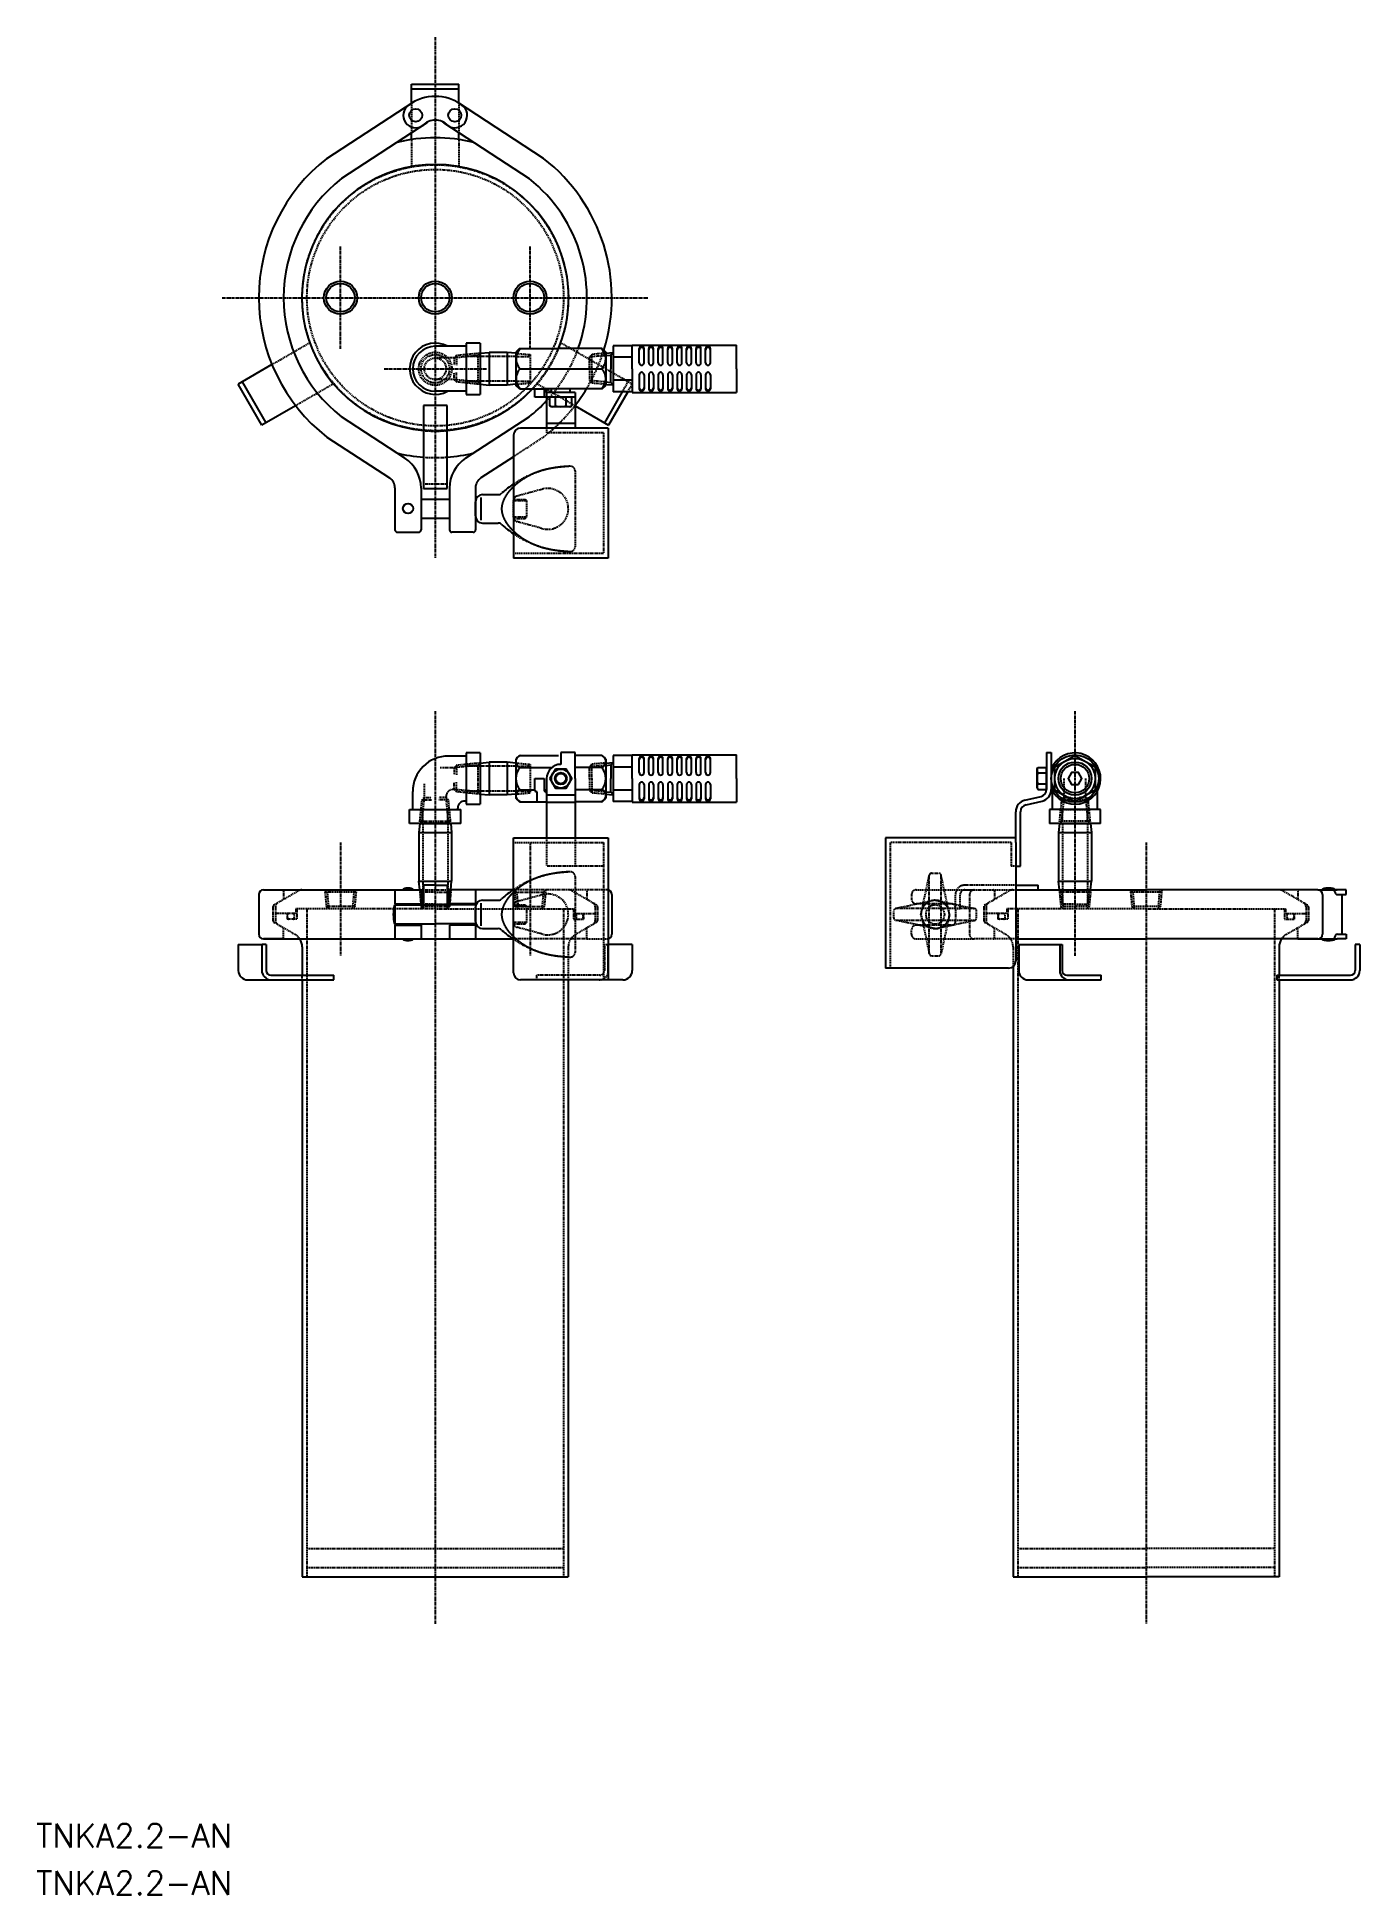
# Model space of a CAD drawing. Extents: x 248 to 807, y 18 to 803.
import ezdxf

# ---------------------------------------------------------------- set-up
doc = ezdxf.new("R2010")
doc.units = 0
doc.linetypes.add('CENTER', pattern=[2, 1.25, -0.25, 0.25, -0.25])
doc.linetypes.add('DASHED', pattern=[0.75, 0.5, -0.25])
doc.layers.get('0').update_dxf_attribs({"linetype": 'CONTINUOUS'})
doc.layers.add('CENTER', color=1, linetype='CENTER')
doc.styles.get("Standard").update_dxf_attribs({"font": 'txt.shx', "bigfont": 'bigfont.shx'})

msp = doc.modelspace()

# ---------------------------------------------------------------- texts
at = {"color": 7, "linetype": 'CONTINUOUS'}
for p in [(248.05, 38.29), (248.05, 18.29)]:
    msp.add_text('TNKA2.2-AN', height=10, dxfattribs=at).set_placement(p)

# ---------------------------------------------------------------- linework, layer by layer
at = {"color": 7, "linetype": 'CONTINUOUS'}
for p, q in [((406.5, 782.73), (426.5, 782.73)), ((406.5, 774.66), (406.5, 782.73)), ((406.5, 780.73), (426.5, 780.73)), ((426.5, 774.66), (426.5, 782.73)), ((370.78, 751.33), (407.17, 775.1)), ((462.23, 751.33), (425.83, 775.1)), ((412.91, 766.3), (376.89, 742.79)), ((406.5, 759.27), (406.5, 762.12)), ((420.09, 766.3), (456.11, 742.79)), ((426.5, 759.27), (426.5, 762.12)), ((429.55, 672.01), (416.5, 672.01)), ((429.55, 673.35), (429.55, 651.7)), ((435.5, 673.34), (429.55, 673.35)), ((435.5, 673.34), (435.5, 651.7)), ((435.5, 669.08), (439.2, 669.42)), ((446.8, 669.42), (439.2, 669.42)), ((439.2, 669.42), (439.2, 655.62)), ((446.8, 669.42), (446.8, 655.62)), ((450.5, 669.08), (446.8, 669.42)), ((452, 671.02), (450.5, 669.52)), ((450.5, 669.52), (450.5, 655.52)), ((452, 671.02), (468.5, 671.02)), ((487, 671.02), (468.5, 671.02)), ((487, 671.02), (488.5, 669.52)), ((488.5, 669.52), (488.5, 655.52)), ((488.5, 669.09), (491.6, 669.34)), ((488.5, 669.09), (488.5, 655.94)), ((488.5, 668.09), (490.6, 668.26)), ((491.6, 669.34), (490.6, 668.26)), ((490.6, 668.26), (490.6, 662.52)), ((491.6, 672.22), (491.6, 662.52)), ((499.6, 672.22), (491.6, 672.22)), ((499.6, 667.37), (491.6, 667.37)), ((499.6, 672.52), (543.6, 672.52)), ((499.6, 662.52), (499.6, 672.52)), ((502.6, 665.02), (502.6, 671.02)), ((504.6, 665.02), (504.6, 671.02)), ((506.6, 665.02), (506.6, 671.02)), ((508.6, 665.02), (508.6, 671.02)), ((510.6, 665.02), (510.6, 671.02)), ((512.6, 665.02), (512.6, 671.02)), ((514.6, 665.02), (514.6, 671.02)), ((516.6, 665.02), (516.6, 671.02)), ((518.6, 665.02), (518.6, 671.02)), ((520.6, 665.02), (520.6, 671.02)), ((522.6, 665.02), (522.6, 671.02)), ((524.6, 665.02), (524.6, 671.02)), ((526.6, 665.02), (526.6, 671.02)), ((528.6, 665.02), (528.6, 671.02)), ((530.6, 665.02), (530.6, 671.02)), ((532.6, 665.02), (532.6, 671.02)), ((543.6, 662.52), (543.6, 672.52)), ((347.57, 664.26), (333.37, 656.07)), ((452.31, 662.52), (486.69, 662.52)), ((490.6, 656.77), (490.6, 662.52)), ((491.6, 662.52), (491.6, 652.82)), ((499.6, 662.52), (499.6, 652.52)), ((502.6, 660.02), (502.6, 654.02)), ((504.6, 660.02), (504.6, 654.02)), ((506.6, 660.02), (506.6, 654.02)), ((508.6, 660.02), (508.6, 654.02)), ((510.6, 660.02), (510.6, 654.02)), ((512.6, 660.02), (512.6, 654.02)), ((514.6, 660.02), (514.6, 654.02)), ((516.6, 660.02), (516.6, 654.02)), ((518.6, 660.02), (518.6, 654.02)), ((520.6, 660.02), (520.6, 654.02)), ((522.6, 660.02), (522.6, 654.02)), ((524.6, 660.02), (524.6, 654.02)), ((526.6, 660.02), (526.6, 654.02)), ((528.6, 660.02), (528.6, 654.02)), ((530.6, 660.02), (530.6, 654.02)), ((532.6, 660.02), (532.6, 654.02)), ((543.6, 662.52), (543.6, 652.52)), ((343.37, 638.75), (333.37, 656.07)), ((345.1, 639.75), (335.1, 657.07)), ((429.55, 653.02), (416.5, 653.02)), ((429.55, 651.7), (435.5, 651.7)), ((435.5, 655.96), (439.2, 655.62)), ((446.8, 655.62), (439.2, 655.62)), ((450.5, 655.96), (446.8, 655.62)), ((452, 654.02), (450.5, 655.52)), ((452, 654.02), (462.86, 654.02)), ((458.5, 650.52), (458.5, 654.02)), ((462.5, 654.02), (462.5, 650.52)), ((474.14, 654.02), (462.86, 654.02)), ((463.5, 652.52), (463.5, 654.02)), ((463.5, 652.52), (463.5, 637.52)), ((475.5, 652.52), (463.5, 652.52)), ((465.5, 652.52), (465.5, 654.02)), ((473.5, 652.52), (473.5, 654.02)), ((487, 654.02), (474.14, 654.02)), ((475.5, 652.52), (475.5, 637.52)), ((487, 654.02), (488.5, 655.52)), ((495.45, 652.82), (487.9, 639.75)), ((488.5, 656.95), (490.6, 656.77)), ((488.5, 655.94), (491.6, 655.69)), ((497.76, 652.82), (489.63, 638.75)), ((491.6, 655.69), (490.6, 656.77)), ((499.6, 657.67), (491.6, 657.67)), ((499.6, 652.82), (491.6, 652.82)), ((499.6, 652.52), (543.6, 652.52)), ((357.57, 646.94), (343.37, 638.75)), ((421.5, 647.02), (411.5, 647.02)), ((411.5, 647.02), (411.5, 612.02)), ((421.5, 612.02), (421.5, 647.02)), ((463.5, 650.52), (458.5, 650.52)), ((475.5, 650.52), (463.5, 650.52)), ((464.88, 646.87), (464.88, 650.52)), ((474.12, 650.52), (464.88, 650.52)), ((465.5, 646.52), (464.88, 646.87)), ((473.5, 646.52), (465.5, 646.52)), ((467.19, 646.87), (467.19, 650.52)), ((471.81, 646.87), (471.81, 650.52)), ((473.5, 646.52), (474.12, 646.87)), ((474.12, 646.87), (474.12, 650.52)), ((475.5, 646.91), (489.63, 638.75)), ((403.7, 624.74), (376.89, 642.25)), ((429.3, 624.74), (456.11, 642.25)), ((489.5, 637.52), (452.5, 637.52)), ((463.5, 639.52), (475.5, 639.52)), ((489.5, 637.52), (489.5, 582.52)), ((370.78, 633.7), (397.23, 616.42)), ((449.5, 634.52), (449.5, 582.52)), ((449.5, 625.39), (435.77, 616.42)), ((399.5, 612.24), (399.5, 594.52)), ((410.5, 612.18), (410.5, 594.52)), ((411.5, 612.02), (421.5, 612.02)), ((422.5, 612.18), (422.5, 594.52)), ((433.5, 612.24), (433.5, 594.52)), ((410.5, 607.52), (422.5, 607.52)), ((433.5, 600.38), (433.5, 606.38)), ((435.74, 608.16), (435.74, 598.6)), ((436.5, 609.38), (443.1, 609.38)), ((410.5, 599.52), (422.5, 599.52)), ((436.5, 597.38), (443.1, 597.38)), ((400.5, 593.52), (409.5, 593.52)), ((432.5, 593.52), (423.5, 593.52)), ((489.5, 582.52), (449.5, 582.52)), ((429.55, 499.03), (422.02, 499.04)), ((429.55, 500.35), (429.55, 478.7)), ((435.5, 500.34), (429.55, 500.35)), ((435.5, 500.34), (435.5, 478.7)), ((435.5, 496.08), (439.2, 496.42)), ((439.2, 496.42), (439.2, 482.62)), ((446.8, 496.42), (439.2, 496.42)), ((450.5, 496.08), (446.8, 496.42)), ((446.8, 496.42), (446.8, 482.62)), ((452, 499.27), (450.5, 497.77)), ((450.5, 497.77), (450.5, 481.27)), ((452, 499.27), (468.5, 499.27)), ((452.31, 494.22), (465.76, 494.22)), ((469.5, 500.52), (469.5, 495.52)), ((475.5, 500.52), (469.5, 500.52)), ((475.5, 489.52), (475.5, 500.52)), ((487, 499.27), (475.5, 499.27)), ((486.69, 494.22), (475.5, 494.22)), ((487, 499.27), (488.5, 497.77)), ((488.5, 497.77), (488.5, 481.27)), ((488.5, 496.09), (491.6, 496.35)), ((488.5, 496.09), (488.5, 482.95)), ((488.5, 495.09), (490.6, 495.26)), ((491.6, 496.35), (490.6, 495.27)), ((490.6, 495.26), (490.6, 489.52)), ((499.6, 499.22), (491.6, 499.22)), ((491.6, 499.22), (491.6, 489.52)), ((499.6, 494.37), (491.6, 494.37)), ((499.6, 489.52), (499.6, 499.52)), ((499.6, 499.52), (543.6, 499.52)), ((502.6, 492.02), (502.6, 498.02)), ((504.6, 492.02), (504.6, 498.02)), ((506.6, 492.02), (506.6, 498.02)), ((508.6, 492.02), (508.6, 498.02)), ((510.6, 492.02), (510.6, 498.02)), ((512.6, 492.02), (512.6, 498.02)), ((514.6, 492.02), (514.6, 498.02)), ((516.6, 492.02), (516.6, 498.02)), ((518.6, 492.02), (518.6, 498.02)), ((520.6, 492.02), (520.6, 498.02)), ((522.6, 492.02), (522.6, 498.02)), ((524.6, 492.02), (524.6, 498.02)), ((526.6, 492.02), (526.6, 498.02)), ((528.6, 492.02), (528.6, 498.02)), ((530.6, 492.02), (530.6, 498.02)), ((532.6, 492.02), (532.6, 498.02)), ((543.6, 489.52), (543.6, 499.52)), ((670.5, 493.6), (670.85, 494.22)), ((670.85, 494.22), (674.5, 494.22)), ((674.5, 500.52), (674.5, 484.9)), ((674.5, 500.52), (676.5, 500.52)), ((674.5, 484.98), (674.5, 494.22)), ((676.5, 500.52), (676.5, 484.9)), ((676.5, 494.14), (678, 494.14)), ((458.5, 484.52), (458.5, 489.52)), ((458.5, 489.52), (462.5, 489.52)), ((462.5, 489.52), (462.5, 484.52)), ((463.5, 489.52), (463.5, 464.52)), ((475.5, 489.52), (475.5, 464.52)), ((490.6, 483.78), (490.6, 489.52)), ((491.6, 489.52), (491.6, 479.82)), ((499.6, 489.52), (499.6, 479.52)), ((502.6, 487.02), (502.6, 481.02)), ((504.6, 487.02), (504.6, 481.02)), ((506.6, 487.02), (506.6, 481.02)), ((508.6, 487.02), (508.6, 481.02)), ((510.6, 487.02), (510.6, 481.02)), ((512.6, 487.02), (512.6, 481.02)), ((514.6, 487.02), (514.6, 481.02)), ((516.6, 487.02), (516.6, 481.02)), ((518.6, 487.02), (518.6, 481.02)), ((520.6, 487.02), (520.6, 481.02)), ((522.6, 487.02), (522.6, 481.02)), ((524.6, 487.02), (524.6, 481.02)), ((526.6, 487.02), (526.6, 481.02)), ((528.6, 487.02), (528.6, 481.02)), ((530.6, 487.02), (530.6, 481.02)), ((532.6, 487.02), (532.6, 481.02)), ((543.6, 489.52), (543.6, 479.52)), ((670.5, 485.6), (670.5, 493.6)), ((670.85, 491.91), (674.5, 491.91)), ((670.85, 487.29), (674.5, 487.29)), ((407, 476.46), (407, 484.04)), ((429.55, 480.02), (429, 480.03)), ((429.55, 478.7), (435.5, 478.7)), ((435.5, 482.96), (439.2, 482.62)), ((446.8, 482.62), (439.2, 482.62)), ((450.5, 482.96), (446.8, 482.62)), ((452, 479.77), (450.5, 481.27)), ((452, 479.77), (463.5, 479.77)), ((452.31, 484.83), (458.5, 484.83)), ((459.5, 479.77), (459.5, 483.52)), ((462.5, 484.83), (463.5, 484.83)), ((475.5, 482.52), (463.5, 482.52)), ((463.5, 479.52), (475.5, 479.52)), ((486.69, 484.83), (475.5, 484.83)), ((487, 479.77), (475.5, 479.77)), ((487, 479.77), (488.5, 481.27)), ((488.5, 483.95), (490.6, 483.78)), ((488.5, 482.95), (491.6, 482.69)), ((491.6, 482.69), (490.6, 483.77)), ((499.6, 484.67), (491.6, 484.67)), ((499.6, 479.82), (491.6, 479.82)), ((499.6, 479.52), (543.6, 479.52)), ((665.37, 480.41), (672.17, 481.98)), ((665.82, 478.46), (672.62, 480.03)), ((670.5, 485.6), (670.85, 484.98)), ((670.85, 484.98), (674.5, 484.98)), ((676.5, 486.14), (678, 486.14)), ((677, 476.47), (677, 484.32)), ((696, 476.47), (696, 484.35)), ((405.68, 470.52), (405.68, 476.46)), ((405.68, 476.46), (427.32, 476.46)), ((426, 476.46), (426, 477.03)), ((427.32, 470.52), (427.32, 476.46)), ((661.5, 462.52), (661.5, 475.54)), ((663.5, 452.52), (663.5, 475.54)), ((675.68, 476.47), (675.68, 470.52)), ((697.33, 476.47), (675.68, 476.47)), ((697.32, 470.52), (697.33, 476.47)), ((427.32, 470.52), (405.68, 470.52)), ((409.94, 470.52), (409.6, 466.82)), ((409.6, 466.82), (409.6, 446.22)), ((409.6, 466.82), (423.4, 466.82)), ((409.94, 470.52), (423.06, 470.52)), ((423.06, 470.52), (423.4, 466.82)), ((423.4, 466.82), (423.4, 446.22)), ((449.5, 464.52), (489.5, 464.52)), ((449.5, 407.52), (449.5, 464.52)), ((489.5, 464.52), (489.5, 404.52)), ((661.5, 464.52), (606.5, 464.52)), ((606.5, 464.52), (606.5, 409.52)), ((697.32, 470.52), (675.68, 470.52)), ((679.94, 470.52), (679.6, 466.82)), ((679.6, 466.82), (693.4, 466.82)), ((679.6, 466.82), (679.6, 446.22)), ((679.94, 470.52), (693.06, 470.52)), ((693.06, 470.52), (693.4, 466.82)), ((693.4, 466.82), (693.4, 446.22)), ((661.5, 462.52), (661.5, 412.52)), ((661.5, 452.52), (663.5, 452.52)), ((342, 440.52), (342, 423.82)), ((344, 442.52), (352, 442.52)), ((352, 442.52), (360.2, 442.52)), ((360.2, 442.52), (411.5, 442.52)), ((399.5, 442.52), (399.5, 436.67)), ((409.94, 442.52), (409.6, 446.22)), ((409.6, 446.22), (423.4, 446.22)), ((410.5, 442.52), (410.5, 436.67)), ((410.5, 442.52), (410.5, 437.02)), ((411.5, 444.52), (411.5, 436.17)), ((416.5, 444.52), (411.5, 444.52)), ((416.5, 444.52), (421.5, 444.52)), ((421.5, 444.52), (421.5, 436.17)), ((449.31, 442.52), (421.5, 442.52)), ((422.5, 442.52), (422.5, 437.02)), ((422.5, 442.52), (422.5, 436.67)), ((423.06, 442.52), (423.4, 446.22)), ((433.5, 442.52), (433.5, 436.67)), ((491, 440.52), (491, 423.82)), ((661.5, 444.52), (671, 444.52)), ((661.5, 442.52), (716.5, 442.52)), ((671, 442.52), (671, 444.52)), ((679.6, 446.22), (693.4, 446.22)), ((679.94, 442.52), (679.6, 446.22)), ((693.06, 442.52), (693.4, 446.22)), ((772.8, 442.52), (716.5, 442.52)), ((781, 442.52), (772.8, 442.52)), ((789, 442.52), (781, 442.52)), ((789, 442.52), (795.25, 442.52)), ((789, 442.52), (797.08, 442.52)), ((791, 440.52), (791, 423.82)), ((801.01, 442.52), (795.25, 442.52)), ((796.25, 441.52), (796.25, 441.52)), ((797.25, 440.52), (799.08, 440.52)), ((799.08, 440.52), (799.08, 423.82)), ((799.08, 440.52), (801.01, 440.52)), ((801.01, 440.52), (801.01, 442.52)), ((399.5, 436.67), (410.5, 436.67)), ((399.5, 436.17), (416.5, 436.17)), ((399.5, 436.17), (399.5, 428.17)), ((402.86, 436.67), (402.86, 436.17)), ((407.14, 436.67), (407.14, 436.17)), ((433.5, 436.17), (416.5, 436.17)), ((433.5, 436.67), (422.5, 436.67)), ((433.5, 436.17), (433.5, 428.17)), ((433.5, 429.17), (433.5, 435.17)), ((435.74, 436.95), (435.74, 427.39)), ((436.5, 438.17), (443.1, 438.17)), ((399.5, 428.17), (416.5, 428.17)), ((399.5, 427.67), (410.5, 427.67)), ((399.5, 427.67), (399.5, 421.82)), ((402.86, 428.17), (402.86, 427.67)), ((407.14, 428.17), (407.14, 427.67)), ((410.5, 427.67), (410.5, 421.82)), ((433.5, 428.17), (416.5, 428.17)), ((422.5, 427.67), (422.5, 421.82)), ((433.5, 427.67), (422.5, 427.67)), ((433.5, 427.67), (433.5, 421.82)), ((436.5, 426.17), (443.1, 426.17)), ((797.25, 423.82), (799.08, 423.82)), ((799.08, 423.82), (801.01, 423.82)), ((801.01, 423.82), (801.01, 421.82)), ((333.37, 419.52), (333.37, 408.52)), ((333.37, 419.52), (343.5, 419.52)), ((345.1, 419.52), (343.5, 419.52)), ((343.5, 407.51), (343.5, 419.52)), ((352.5, 421.82), (344, 421.82)), ((344, 421.82), (416.5, 421.82)), ((345.1, 419.52), (345.1, 408.52)), ((352.5, 421.82), (359.9, 421.82)), ((360.35, 418.5), (360.35, 409.52)), ((360.35, 418.5), (360.35, 409.52)), ((416.5, 421.82), (449.31, 421.82)), ((499.63, 419.52), (489.5, 419.52)), ((489.5, 407.51), (489.5, 419.52)), ((499.63, 419.52), (499.63, 408.52)), ((661.5, 421.82), (716.5, 421.82)), ((662.73, 419.52), (681.05, 419.52)), ((662.73, 419.52), (662.73, 408.52)), ((680.05, 419.52), (680.05, 408.52)), ((681.05, 419.52), (681.05, 408.49)), ((789, 421.82), (716.5, 421.82)), ((772.65, 418.5), (772.65, 409.52)), ((772.65, 418.5), (772.65, 409.52)), ((780.5, 421.82), (773.1, 421.82)), ((780.5, 421.82), (789, 421.82)), ((789, 421.82), (797.08, 421.82)), ((789, 421.82), (797.08, 421.82)), ((796.25, 422.82), (796.25, 422.82)), ((801.01, 421.82), (797.08, 421.82)), ((806.72, 419.52), (804.72, 419.52)), ((804.72, 419.52), (804.72, 408.49)), ((806.72, 419.52), (806.72, 408.52)), ((360.35, 409.52), (360.35, 406.52)), ((658.5, 409.52), (606.5, 409.52)), ((660.35, 410.16), (660.35, 152.52)), ((772.65, 409.52), (772.65, 406.49)), ((337.37, 404.52), (373.65, 404.52)), ((347.1, 406.52), (373.65, 406.52)), ((360.35, 404.52), (360.35, 152.52)), ((373.65, 404.52), (373.65, 406.52)), ((489.5, 404.52), (452.5, 404.52)), ((495.63, 404.52), (459.35, 404.52)), ((472.65, 404.52), (472.65, 152.52)), ((666.73, 404.52), (697.53, 404.52)), ((683.05, 406.49), (697.53, 406.49)), ((697.53, 404.52), (697.53, 406.49)), ((771.72, 406.49), (802.72, 406.49)), ((771.72, 406.49), (771.72, 404.52)), ((771.72, 404.52), (802.72, 404.52)), ((772.65, 404.52), (772.65, 152.52)), ((360.35, 152.52), (472.65, 152.52)), ((660.35, 152.52), (716.5, 152.52)), ((772.65, 152.52), (716.5, 152.52))]:
    msp.add_line(p, q, dxfattribs=at)
at = {"color": 3, "linetype": 'DASHED'}
for p, q in [((406.5, 774.66), (406.5, 762.12)), ((426.5, 774.66), (426.5, 762.12)), ((406.5, 759.27), (406.5, 747.77)), ((426.5, 759.27), (426.5, 747.77)), ((347.57, 664.26), (363.65, 673.55)), ((424.51, 667.1), (416.51, 667.1)), ((424.51, 667.1), (424.5, 664.09)), ((425.51, 668.1), (424.51, 667.1)), ((434.51, 668.09), (424.51, 667.1)), ((425.51, 668.1), (425.5, 664.09)), ((435.51, 669.09), (425.51, 668.1)), ((435.5, 669.08), (429.5, 668.52)), ((429.5, 668.52), (429.5, 656.52)), ((435.5, 667.77), (429.5, 667.77)), ((434.51, 668.09), (434.49, 656.94)), ((435.51, 669.09), (434.51, 668.09)), ((450.5, 667.77), (435.5, 667.77)), ((450.5, 669.08), (456.5, 668.52)), ((450.5, 667.77), (456.5, 667.77)), ((456.5, 668.52), (456.5, 656.52)), ((499.63, 656.07), (469.35, 673.55)), ((482.6, 668.6), (481.6, 667.52)), ((488.5, 668.09), (481.6, 667.52)), ((481.6, 662.52), (481.6, 667.52)), ((481.6, 662.52), (481.6, 667.52)), ((488.5, 669.09), (482.6, 668.6)), ((482.6, 662.52), (482.6, 668.6)), ((424.49, 657.96), (424.5, 660.97)), ((425.49, 656.96), (425.5, 660.97)), ((481.6, 662.52), (481.6, 657.52)), ((481.6, 662.52), (481.6, 657.52)), ((482.6, 662.52), (482.6, 656.44)), ((357.57, 646.94), (373.65, 656.23)), ((424.49, 657.96), (416.5, 657.93)), ((434.49, 656.94), (424.49, 657.96)), ((425.49, 656.96), (424.49, 657.96)), ((435.49, 655.94), (425.49, 656.96)), ((435.5, 657.27), (429.5, 657.27)), ((435.5, 655.96), (429.5, 656.52)), ((435.49, 655.94), (434.49, 656.94)), ((450.5, 657.27), (435.5, 657.27)), ((450.5, 657.27), (456.5, 657.27)), ((450.5, 655.96), (456.5, 656.52)), ((475.5, 646.91), (459.35, 656.23)), ((482.6, 656.44), (481.6, 657.52)), ((488.5, 656.95), (481.6, 657.52)), ((488.5, 655.95), (482.6, 656.44)), ((497.9, 657.07), (495.45, 652.82)), ((497.76, 652.82), (499.63, 656.07)), ((463.5, 637.52), (463.5, 635.52)), ((487.5, 635.52), (463.5, 635.52)), ((487.5, 635.52), (487.5, 584.52)), ((449.5, 625.39), (462.23, 633.7)), ((411.5, 614.02), (421.5, 614.02)), ((475.5, 619.38), (475.5, 587.38)), ((449.5, 599.91), (449.5, 606.85)), ((455, 606.83), (449.5, 606.83)), ((449.57, 607.38), (454.45, 607.38)), ((461.43, 611.6), (450.98, 608.78)), ((454.45, 607.38), (455, 606.83)), ((455, 606.83), (455, 599.93)), ((455, 599.93), (449.5, 599.93)), ((449.57, 599.38), (454.45, 599.38)), ((461.43, 595.15), (450.98, 597.98)), ((454.45, 599.38), (455, 599.93)), ((487.5, 584.52), (449.5, 584.52)), ((425.56, 494.1), (418.56, 494.11)), ((424.51, 494.1), (424.5, 491.09)), ((425.51, 495.1), (424.51, 494.1)), ((434.51, 495.09), (424.51, 494.1)), ((425.51, 495.1), (425.5, 491.09)), ((435.51, 496.09), (425.51, 495.1)), ((435.5, 496.08), (429.5, 495.52)), ((429.5, 495.52), (429.5, 483.52)), ((435.5, 494.77), (429.5, 494.77)), ((434.51, 495.09), (434.49, 483.94)), ((435.51, 496.09), (434.51, 495.09)), ((450.5, 494.77), (435.5, 494.77)), ((450.5, 496.08), (456.5, 495.52)), ((450.5, 494.77), (456.5, 494.77)), ((456.5, 495.52), (456.5, 483.52)), ((482.6, 495.61), (481.6, 494.52)), ((488.5, 495.09), (481.6, 494.52)), ((481.6, 489.52), (481.6, 494.52)), ((481.6, 489.52), (481.6, 494.52)), ((488.5, 496.09), (482.6, 495.61)), ((482.6, 489.52), (482.6, 495.61)), ((411.93, 481.52), (411.93, 487.5)), ((424.49, 484.96), (424.5, 487.97)), ((425.49, 483.96), (425.5, 487.97)), ((481.6, 489.52), (481.6, 484.52)), ((481.6, 489.52), (481.6, 484.52)), ((482.6, 489.52), (482.6, 483.44)), ((681.94, 481.52), (681.95, 489.52)), ((691.09, 481.51), (691.1, 489.52)), ((409.93, 470.52), (410.93, 480.52)), ((410.93, 471.52), (411.93, 481.52)), ((410.93, 480.52), (411.93, 481.52)), ((410.93, 480.52), (414.94, 480.52)), ((411.93, 481.52), (414.94, 481.52)), ((421.07, 481.52), (418.06, 481.52)), ((422.07, 480.52), (418.06, 480.52)), ((421.07, 481.52), (421.07, 481.96)), ((422.07, 471.52), (421.07, 481.52)), ((422.07, 480.52), (421.07, 481.52)), ((423.07, 470.52), (422.07, 480.52)), ((424.49, 484.96), (424.08, 484.96)), ((425.49, 483.96), (424.49, 484.96)), ((434.49, 483.94), (424.49, 484.96)), ((435.49, 482.94), (425.49, 483.96)), ((435.5, 484.27), (429.5, 484.27)), ((435.5, 482.96), (429.5, 483.52)), ((435.49, 482.94), (434.49, 483.94)), ((450.5, 484.27), (435.5, 484.27)), ((450.5, 484.27), (456.5, 484.27)), ((450.5, 482.96), (456.5, 483.52)), ((488.5, 483.95), (481.6, 484.52)), ((482.6, 483.44), (481.6, 484.52)), ((488.5, 482.95), (482.6, 483.44)), ((679.92, 470.53), (680.94, 480.52)), ((680.92, 471.52), (681.94, 481.52)), ((680.94, 480.52), (681.94, 481.52)), ((680.94, 480.52), (684.95, 480.52)), ((681.94, 481.52), (684.95, 481.52)), ((691.09, 481.51), (688.07, 481.51)), ((692.08, 480.51), (688.07, 480.51)), ((692.07, 471.51), (691.09, 481.51)), ((692.08, 480.51), (691.09, 481.51)), ((693.07, 470.51), (692.08, 480.51)), ((409.93, 470.52), (410.93, 471.52)), ((409.94, 470.52), (410.5, 476.52)), ((410.5, 476.52), (422.5, 476.52)), ((410.93, 471.52), (422.07, 471.52)), ((411.25, 470.52), (411.25, 476.52)), ((421.75, 470.52), (421.75, 476.52)), ((423.07, 470.52), (422.07, 471.52)), ((423.06, 470.52), (422.5, 476.52)), ((679.92, 470.53), (680.92, 471.52)), ((679.94, 470.52), (680.5, 476.52)), ((680.5, 476.52), (692.5, 476.52)), ((692.07, 471.51), (680.92, 471.52)), ((681.25, 470.52), (681.25, 476.52)), ((691.75, 470.52), (691.75, 476.52)), ((693.07, 470.51), (692.07, 471.51)), ((693.06, 470.52), (692.5, 476.52)), ((411.25, 470.52), (411.25, 442.52)), ((421.75, 470.52), (421.75, 442.52)), ((463.5, 464.52), (463.5, 452.52)), ((475.5, 464.52), (475.5, 452.52)), ((681.25, 470.52), (681.25, 442.52)), ((691.75, 470.52), (691.75, 442.52)), ((449.5, 462.52), (487.5, 462.52)), ((487.5, 462.52), (487.5, 404.52)), ((659.5, 462.52), (608.5, 462.52)), ((608.5, 462.52), (608.5, 409.52)), ((659.5, 462.52), (659.5, 452.52)), ((487.5, 452.52), (463.5, 452.52)), ((475.5, 448.17), (475.5, 416.17)), ((621.5, 432.17), (625, 448.63)), ((625, 415.7), (625, 448.63)), ((626, 449.63), (629, 449.63)), ((633.5, 432.17), (630, 448.63)), ((630, 415.7), (630, 448.63)), ((661.5, 452.52), (659.5, 452.52)), ((348.5, 436.23), (358.7, 442.11)), ((352.5, 442.02), (352.5, 438.54)), ((369.88, 442.52), (370.5, 435.52)), ((369.88, 442.52), (370.88, 441.52)), ((383.04, 441.52), (369.96, 441.52)), ((370.88, 441.52), (371.5, 434.52)), ((382.13, 441.52), (381.5, 434.52)), ((383.13, 442.52), (382.13, 441.52)), ((383.13, 442.52), (382.5, 435.52)), ((409.84, 442.52), (410.88, 441.52)), ((409.88, 442.48), (410.5, 435.52)), ((409.94, 442.52), (410.5, 436.52)), ((416.5, 441.52), (409.96, 441.52)), ((410.88, 441.52), (411.5, 434.52)), ((411.25, 442.52), (411.25, 436.52)), ((411.5, 442.52), (421.5, 442.52)), ((416.5, 441.52), (423.04, 441.52)), ((422.13, 441.52), (421.5, 434.52)), ((421.75, 442.52), (421.75, 436.52)), ((423.16, 442.52), (422.13, 441.52)), ((423.06, 442.52), (422.5, 436.52)), ((423.12, 442.48), (422.5, 435.52)), ((472.8, 442.52), (449.31, 442.52)), ((449.88, 442.52), (450.5, 435.52)), ((449.88, 442.52), (450.88, 441.52)), ((449.96, 441.52), (463.04, 441.52)), ((450.88, 441.52), (451.5, 434.52)), ((461.43, 440.39), (450.98, 437.57)), ((462.13, 441.52), (461.5, 434.52)), ((463.13, 442.52), (462.13, 441.52)), ((463.13, 442.52), (462.5, 435.52)), ((481, 442.52), (472.8, 442.52)), ((484.5, 436.23), (474.3, 442.11)), ((480.5, 442.02), (480.5, 438.54)), ((489, 442.52), (481, 442.52)), ((617.5, 440.52), (617.5, 438.67)), ((619.5, 442.52), (644, 442.52)), ((636, 434.52), (636, 440.52)), ((638, 434.52), (638, 440.52)), ((661.5, 444.52), (640, 444.52)), ((640, 442.52), (644, 442.52)), ((642, 440.52), (642, 423.82)), ((644, 442.52), (652, 442.52)), ((648.5, 436.23), (658.7, 442.11)), ((652, 442.52), (661.5, 442.52)), ((652.5, 442.02), (652.5, 438.54)), ((679.88, 442.52), (680.5, 435.52)), ((679.88, 442.52), (680.88, 441.52)), ((679.94, 442.52), (680.5, 436.52)), ((693.04, 441.52), (679.96, 441.52)), ((680.88, 441.52), (681.5, 434.52)), ((681.25, 442.52), (681.25, 436.52)), ((692.13, 441.52), (691.5, 434.52)), ((691.75, 442.52), (691.75, 436.52)), ((693.13, 442.52), (692.13, 441.52)), ((693.06, 442.52), (692.5, 436.52)), ((693.13, 442.52), (692.5, 435.52)), ((709.88, 442.52), (710.88, 441.52)), ((709.88, 442.52), (710.5, 435.52)), ((723.04, 441.52), (709.96, 441.52)), ((710.88, 441.52), (711.5, 434.52)), ((722.13, 441.52), (721.5, 434.52)), ((723.13, 442.52), (722.13, 441.52)), ((723.13, 442.52), (722.5, 435.52)), ((784.5, 436.23), (774.3, 442.11)), ((780.5, 442.02), (780.5, 438.54)), ((348, 435.36), (348, 429.67)), ((349, 435.36), (349, 429.67)), ((358.1, 432.52), (349, 432.52)), ((354, 432.52), (354, 430.12)), ((357.7, 434.52), (357.7, 432.52)), ((416.5, 434.52), (357.7, 434.52)), ((358.1, 434.52), (358.1, 430.12)), ((362.35, 434.52), (362.35, 152.52)), ((382.5, 435.52), (370.5, 435.52)), ((370.5, 435.52), (371.5, 434.52)), ((382.5, 435.52), (381.5, 434.52)), ((416.5, 436.52), (410.5, 436.52)), ((416.5, 435.52), (410.5, 435.52)), ((410.5, 435.52), (411.5, 434.52)), ((411.5, 436.17), (411.5, 434.52)), ((416.5, 436.52), (422.5, 436.52)), ((416.5, 435.52), (422.5, 435.52)), ((416.5, 434.52), (475.3, 434.52)), ((421.5, 436.17), (421.5, 434.52)), ((422.5, 435.52), (421.5, 434.52)), ((449.5, 428.7), (449.5, 435.64)), ((455, 435.62), (449.5, 435.62)), ((449.57, 436.17), (454.45, 436.17)), ((450.5, 435.52), (462.5, 435.52)), ((450.5, 435.52), (451.5, 434.52)), ((454.45, 436.17), (455, 435.62)), ((455, 435.62), (455, 428.72)), ((462.5, 435.52), (461.5, 434.52)), ((470.65, 434.52), (470.65, 409.52)), ((470.65, 434.52), (470.65, 409.52)), ((474.9, 434.52), (474.9, 430.12)), ((474.9, 432.52), (484, 432.52)), ((475.3, 434.52), (475.3, 432.52)), ((479, 432.52), (479, 430.12)), ((484, 435.36), (484, 429.67)), ((485, 435.36), (485, 429.67)), ((610.03, 430.67), (610.03, 433.67)), ((627.5, 438.17), (611.03, 434.67)), ((643.97, 434.67), (611.03, 434.67)), ((634.22, 436.67), (619.5, 436.67)), ((621.5, 432.17), (625, 415.7)), ((627.5, 438.17), (643.97, 434.67)), ((633.5, 432.17), (630, 415.7)), ((638, 434.52), (636, 434.52)), ((636.22, 429.67), (636.22, 434.67)), ((644.97, 430.67), (644.97, 433.67)), ((648, 435.36), (648, 429.67)), ((649, 435.36), (649, 429.67)), ((658.1, 432.52), (649, 432.52)), ((654, 432.52), (654, 430.12)), ((657.7, 434.52), (657.7, 432.52)), ((716.5, 434.52), (657.7, 434.52)), ((658.1, 434.52), (658.1, 430.12)), ((662.35, 434.52), (662.35, 152.52)), ((686.5, 436.52), (680.5, 436.52)), ((692.5, 435.52), (680.5, 435.52)), ((680.5, 435.52), (681.5, 434.52)), ((686.5, 436.52), (692.5, 436.52)), ((692.5, 435.52), (691.5, 434.52)), ((710.5, 435.52), (711.5, 434.52)), ((722.5, 435.52), (710.5, 435.52)), ((716.5, 434.52), (775.3, 434.52)), ((722.5, 435.52), (721.5, 434.52)), ((770.65, 434.52), (770.65, 152.52)), ((774.9, 434.52), (774.9, 430.12)), ((774.9, 432.52), (784, 432.52)), ((775.3, 434.52), (775.3, 432.52)), ((779, 432.52), (779, 430.12)), ((784, 435.36), (784, 429.67)), ((785, 435.36), (785, 429.67)), ((348.5, 428.81), (357.35, 423.7)), ((352.5, 422.32), (352.5, 426.5)), ((358.1, 430.12), (354, 430.12)), ((455, 428.72), (449.5, 428.72)), ((449.57, 428.17), (454.45, 428.17)), ((461.43, 423.94), (450.98, 426.77)), ((454.45, 428.17), (455, 428.72)), ((474.9, 430.12), (479, 430.12)), ((484.5, 428.81), (475.65, 423.7)), ((480.5, 422.32), (480.5, 426.5)), ((627.5, 426.17), (611.03, 429.67)), ((643.97, 429.67), (611.03, 429.67)), ((617.5, 423.82), (617.5, 425.67)), ((634.22, 427.67), (619.5, 427.67)), ((627.5, 426.17), (643.97, 429.67)), ((648.5, 428.81), (657.35, 423.7)), ((652.5, 422.32), (652.5, 426.5)), ((658.1, 430.12), (654, 430.12)), ((774.9, 430.12), (779, 430.12)), ((784.5, 428.81), (775.65, 423.7)), ((780.5, 422.32), (780.5, 426.5)), ((480.5, 421.82), (449.31, 421.82)), ((472.65, 418.5), (472.65, 404.52)), ((480.5, 421.82), (489, 421.82)), ((487.9, 419.52), (489.5, 419.52)), ((487.9, 419.52), (487.9, 408.52)), ((619.5, 421.82), (644, 421.82)), ((661.5, 421.82), (644, 421.82)), ((660.35, 418.5), (660.35, 410.16)), ((470.65, 409.52), (470.65, 152.52)), ((626, 414.7), (629, 414.7)), ((360.35, 404.52), (360.35, 406.52)), ((485.9, 406.52), (459.35, 406.52)), ((459.35, 404.52), (459.35, 406.52)), ((772.65, 404.52), (772.65, 406.49)), ((362.35, 164.52), (416.5, 164.52)), ((416.5, 164.52), (470.65, 164.52)), ((662.35, 164.52), (716.5, 164.52)), ((770.65, 164.52), (716.5, 164.52)), ((362.35, 156.52), (416.5, 156.52)), ((416.5, 156.52), (470.65, 156.52)), ((662.35, 156.52), (716.5, 156.52)), ((770.65, 156.52), (716.5, 156.52))]:
    msp.add_line(p, q, dxfattribs=at)
at = {"color": 7, "linetype": 'CONTINUOUS'}
for points in [[(695, 484.61), (686.5, 479.7), (678, 484.61), (678, 494.42), (686.5, 499.33), (695, 494.42)], [(467.19, 493.52), (464.88, 489.52), (467.19, 485.52), (471.81, 485.52), (474.12, 489.52), (471.81, 493.52)], [(687.94, 487.02), (689.38, 489.52), (687.94, 492.02), (685.05, 492.02), (683.61, 489.52), (685.05, 487.02)]]:
    msp.add_lwpolyline(points, close=True, dxfattribs=at)
at = {"color": 3}
for points in [[(473.44, 621.38, 0), (473.28, 621.37, 0), (473.13, 621.35, 0), (472.98, 621.34, 0), (472.83, 621.33, 0), (472.68, 621.32, 0), (472.52, 621.31, 0), (472.37, 621.29, 0), (472.22, 621.28, 0), (472.07, 621.27, 0), (471.91, 621.26, 0), (471.76, 621.24, 0), (471.61, 621.23, 0), (471.46, 621.22, 0), (471.31, 621.21, 0), (471.15, 621.19, 0), (471, 621.18, 0), (470.85, 621.17, 0), (470.7, 621.15, 0), (470.55, 621.14, 0), (470.39, 621.12, 0), (470.24, 621.11, 0), (470.09, 621.1, 0), (469.94, 621.08, 0), (469.79, 621.07, 0), (469.63, 621.05, 0), (469.48, 621.03, 0), (469.33, 621.02, 0), (469.18, 621, 0), (469.02, 620.99, 0), (468.87, 620.97, 0), (468.72, 620.95, 0), (468.57, 620.94, 0), (468.41, 620.92, 0), (468.26, 620.9, 0), (468.11, 620.88, 0), (467.96, 620.86, 0), (467.8, 620.84, 0), (467.65, 620.82, 0), (467.5, 620.8, 0), (467.35, 620.78, 0), (467.19, 620.76, 0), (467.04, 620.74, 0), (466.89, 620.72, 0), (466.74, 620.7, 0), (466.58, 620.67, 0), (466.43, 620.65, 0), (466.28, 620.63, 0), (466.12, 620.6, 0), (465.97, 620.58, 0), (465.82, 620.55, 0), (465.67, 620.52, 0), (465.51, 620.5, 0), (465.36, 620.47, 0), (465.21, 620.44, 0), (465.05, 620.41, 0), (464.9, 620.39, 0), (464.75, 620.36, 0), (464.6, 620.33, 0), (464.44, 620.3, 0), (464.29, 620.26, 0), (464.13, 620.23, 0), (463.98, 620.2, 0), (463.83, 620.17, 0), (463.68, 620.13, 0), (463.52, 620.1, 0), (463.37, 620.06, 0), (463.21, 620.02, 0), (463.06, 619.99, 0), (462.91, 619.95, 0), (462.75, 619.91, 0), (462.6, 619.87, 0), (462.45, 619.83, 0), (462.29, 619.79, 0), (462.14, 619.75, 0), (461.99, 619.71, 0), (461.83, 619.66, 0), (461.68, 619.62, 0), (461.52, 619.57, 0), (461.37, 619.53, 0), (461.21, 619.48, 0), (461.06, 619.43, 0), (460.91, 619.38, 0), (460.75, 619.33, 0), (460.6, 619.28, 0), (460.44, 619.23, 0), (460.29, 619.18, 0), (460.13, 619.13, 0), (459.98, 619.07, 0), (459.82, 619.02, 0), (459.67, 618.96, 0), (459.52, 618.9, 0), (459.36, 618.85, 0), (459.21, 618.78, 0), (459.05, 618.73, 0), (458.9, 618.66, 0), (458.74, 618.6, 0), (458.59, 618.54, 0), (458.43, 618.47, 0), (458.28, 618.41, 0), (458.12, 618.34, 0), (457.96, 618.27, 0), (457.81, 618.2, 0), (457.65, 618.13, 0), (457.5, 618.06, 0), (457.34, 617.99, 0), (457.19, 617.92, 0), (457.03, 617.84, 0), (456.88, 617.77, 0), (456.72, 617.69, 0), (456.57, 617.61, 0), (456.41, 617.53, 0), (456.26, 617.46, 0), (456.1, 617.38, 0), (455.95, 617.29, 0), (455.79, 617.21, 0), (455.64, 617.13, 0), (455.49, 617.04, 0), (455.33, 616.96, 0), (455.18, 616.87, 0), (455.02, 616.78, 0), (454.87, 616.7, 0), (454.72, 616.61, 0), (454.57, 616.52, 0), (454.42, 616.42, 0), (454.27, 616.33, 0), (454.12, 616.24, 0), (453.96, 616.15, 0), (453.81, 616.05, 0), (453.67, 615.96, 0), (453.52, 615.86, 0), (453.37, 615.76, 0), (453.22, 615.66, 0), (453.07, 615.57, 0), (452.93, 615.47, 0), (452.78, 615.36, 0), (452.63, 615.26, 0), (452.49, 615.16, 0), (452.35, 615.06, 0), (452.2, 614.95, 0), (452.06, 614.85, 0), (451.92, 614.74, 0), (451.77, 614.64, 0), (451.63, 614.53, 0), (451.49, 614.42, 0), (451.36, 614.32, 0), (451.22, 614.21, 0), (451.08, 614.1, 0), (450.94, 613.99, 0), (450.81, 613.87, 0), (450.67, 613.76, 0), (450.54, 613.65, 0), (450.4, 613.54, 0), (450.27, 613.42, 0), (450.14, 613.31, 0), (450.01, 613.19, 0), (449.88, 613.08, 0), (449.75, 612.96, 0), (449.63, 612.84, 0), (449.5, 612.73, 0)], [(449.5, 594.03, 0), (449.63, 593.91, 0), (449.75, 593.79, 0), (449.88, 593.67, 0), (450.01, 593.56, 0), (450.14, 593.44, 0), (450.27, 593.33, 0), (450.41, 593.21, 0), (450.54, 593.1, 0), (450.67, 592.99, 0), (450.81, 592.87, 0), (450.94, 592.76, 0), (451.08, 592.65, 0), (451.22, 592.54, 0), (451.36, 592.43, 0), (451.5, 592.32, 0), (451.64, 592.22, 0), (451.78, 592.11, 0), (451.92, 592, 0), (452.06, 591.9, 0), (452.2, 591.79, 0), (452.35, 591.69, 0), (452.49, 591.59, 0), (452.64, 591.48, 0), (452.78, 591.38, 0), (452.93, 591.28, 0), (453.08, 591.18, 0), (453.22, 591.08, 0), (453.37, 590.98, 0), (453.52, 590.88, 0), (453.67, 590.79, 0), (453.82, 590.69, 0), (453.97, 590.6, 0), (454.12, 590.5, 0), (454.27, 590.41, 0), (454.42, 590.32, 0), (454.57, 590.23, 0), (454.73, 590.14, 0), (454.88, 590.05, 0), (455.03, 589.96, 0), (455.18, 589.87, 0), (455.34, 589.79, 0), (455.49, 589.7, 0), (455.64, 589.62, 0), (455.8, 589.53, 0), (455.95, 589.45, 0), (456.11, 589.37, 0), (456.26, 589.29, 0), (456.42, 589.21, 0), (456.57, 589.13, 0), (456.73, 589.05, 0), (456.88, 588.98, 0), (457.04, 588.9, 0), (457.19, 588.83, 0), (457.35, 588.75, 0), (457.5, 588.68, 0), (457.66, 588.61, 0), (457.81, 588.54, 0), (457.97, 588.47, 0), (458.12, 588.4, 0), (458.28, 588.34, 0), (458.43, 588.27, 0), (458.59, 588.21, 0), (458.75, 588.14, 0), (458.9, 588.08, 0), (459.06, 588.02, 0), (459.21, 587.96, 0), (459.36, 587.9, 0), (459.52, 587.84, 0), (459.67, 587.79, 0), (459.83, 587.73, 0), (459.98, 587.68, 0), (460.14, 587.62, 0), (460.29, 587.57, 0), (460.45, 587.52, 0), (460.6, 587.47, 0), (460.75, 587.41, 0), (460.91, 587.37, 0), (461.06, 587.32, 0), (461.22, 587.27, 0), (461.37, 587.22, 0), (461.53, 587.18, 0), (461.68, 587.13, 0), (461.83, 587.09, 0), (461.99, 587.04, 0), (462.14, 587, 0), (462.3, 586.96, 0), (462.45, 586.92, 0), (462.61, 586.88, 0), (462.76, 586.84, 0), (462.91, 586.8, 0), (463.07, 586.76, 0), (463.22, 586.73, 0), (463.37, 586.69, 0), (463.53, 586.65, 0), (463.68, 586.62, 0), (463.83, 586.59, 0), (463.99, 586.55, 0), (464.14, 586.52, 0), (464.29, 586.49, 0), (464.45, 586.46, 0), (464.6, 586.42, 0), (464.75, 586.39, 0), (464.91, 586.36, 0), (465.06, 586.34, 0), (465.21, 586.31, 0), (465.37, 586.28, 0), (465.52, 586.25, 0), (465.67, 586.23, 0), (465.83, 586.2, 0), (465.98, 586.18, 0), (466.13, 586.15, 0), (466.29, 586.13, 0), (466.44, 586.1, 0), (466.59, 586.08, 0), (466.75, 586.06, 0), (466.9, 586.03, 0), (467.05, 586.01, 0), (467.2, 585.99, 0), (467.36, 585.97, 0), (467.51, 585.95, 0), (467.66, 585.93, 0), (467.82, 585.91, 0), (467.97, 585.89, 0), (468.12, 585.87, 0), (468.27, 585.85, 0), (468.43, 585.84, 0), (468.58, 585.82, 0), (468.73, 585.8, 0), (468.88, 585.78, 0), (469.04, 585.77, 0), (469.19, 585.75, 0), (469.34, 585.73, 0), (469.5, 585.72, 0), (469.65, 585.7, 0), (469.8, 585.69, 0), (469.95, 585.67, 0), (470.11, 585.66, 0), (470.26, 585.64, 0), (470.41, 585.63, 0), (470.56, 585.62, 0), (470.72, 585.6, 0), (470.87, 585.59, 0), (471.02, 585.58, 0), (471.17, 585.56, 0), (471.33, 585.55, 0), (471.48, 585.53, 0), (471.63, 585.52, 0), (471.78, 585.51, 0), (471.94, 585.5, 0), (472.09, 585.48, 0), (472.24, 585.47, 0), (472.39, 585.46, 0), (472.55, 585.45, 0), (472.7, 585.44, 0), (472.85, 585.42, 0), (473, 585.41, 0), (473.15, 585.4, 0), (473.31, 585.39, 0), (473.46, 585.38, 0)], [(473.44, 450.17, 0), (473.28, 450.15, 0), (473.13, 450.14, 0), (472.98, 450.13, 0), (472.83, 450.12, 0), (472.68, 450.11, 0), (472.52, 450.1, 0), (472.37, 450.08, 0), (472.22, 450.07, 0), (472.07, 450.06, 0), (471.91, 450.05, 0), (471.76, 450.03, 0), (471.61, 450.02, 0), (471.46, 450.01, 0), (471.31, 450, 0), (471.15, 449.98, 0), (471, 449.97, 0), (470.85, 449.95, 0), (470.7, 449.94, 0), (470.55, 449.93, 0), (470.39, 449.91, 0), (470.24, 449.9, 0), (470.09, 449.88, 0), (469.94, 449.87, 0), (469.79, 449.86, 0), (469.63, 449.84, 0), (469.48, 449.82, 0), (469.33, 449.81, 0), (469.18, 449.79, 0), (469.02, 449.78, 0), (468.87, 449.76, 0), (468.72, 449.74, 0), (468.57, 449.73, 0), (468.41, 449.71, 0), (468.26, 449.69, 0), (468.11, 449.67, 0), (467.96, 449.65, 0), (467.8, 449.63, 0), (467.65, 449.61, 0), (467.5, 449.59, 0), (467.35, 449.57, 0), (467.19, 449.55, 0), (467.04, 449.53, 0), (466.89, 449.51, 0), (466.74, 449.49, 0), (466.58, 449.46, 0), (466.43, 449.44, 0), (466.28, 449.42, 0), (466.12, 449.39, 0), (465.97, 449.37, 0), (465.82, 449.34, 0), (465.67, 449.31, 0), (465.51, 449.29, 0), (465.36, 449.26, 0), (465.21, 449.23, 0), (465.05, 449.2, 0), (464.9, 449.18, 0), (464.75, 449.15, 0), (464.6, 449.12, 0), (464.44, 449.08, 0), (464.29, 449.05, 0), (464.13, 449.02, 0), (463.98, 448.99, 0), (463.83, 448.95, 0), (463.68, 448.92, 0), (463.52, 448.89, 0), (463.37, 448.85, 0), (463.21, 448.81, 0), (463.06, 448.78, 0), (462.91, 448.74, 0), (462.75, 448.7, 0), (462.6, 448.66, 0), (462.45, 448.62, 0), (462.29, 448.58, 0), (462.14, 448.54, 0), (461.99, 448.5, 0), (461.83, 448.45, 0), (461.68, 448.41, 0), (461.52, 448.36, 0), (461.37, 448.32, 0), (461.21, 448.27, 0), (461.06, 448.22, 0), (460.91, 448.17, 0), (460.75, 448.12, 0), (460.6, 448.07, 0), (460.44, 448.02, 0), (460.29, 447.97, 0), (460.13, 447.92, 0), (459.98, 447.86, 0), (459.82, 447.81, 0), (459.67, 447.75, 0), (459.52, 447.69, 0), (459.36, 447.63, 0), (459.21, 447.57, 0), (459.05, 447.51, 0), (458.9, 447.45, 0), (458.74, 447.39, 0), (458.59, 447.33, 0), (458.43, 447.26, 0), (458.28, 447.2, 0), (458.12, 447.13, 0), (457.96, 447.06, 0), (457.81, 446.99, 0), (457.65, 446.92, 0), (457.5, 446.85, 0), (457.34, 446.78, 0), (457.19, 446.71, 0), (457.03, 446.63, 0), (456.88, 446.56, 0), (456.72, 446.48, 0), (456.57, 446.4, 0), (456.41, 446.32, 0), (456.26, 446.25, 0), (456.1, 446.16, 0), (455.95, 446.08, 0), (455.79, 446, 0), (455.64, 445.92, 0), (455.49, 445.83, 0), (455.33, 445.75, 0), (455.18, 445.66, 0), (455.02, 445.57, 0), (454.87, 445.49, 0), (454.72, 445.39, 0), (454.57, 445.31, 0), (454.42, 445.21, 0), (454.27, 445.12, 0), (454.12, 445.03, 0), (453.96, 444.93, 0), (453.81, 444.84, 0), (453.67, 444.74, 0), (453.52, 444.65, 0), (453.37, 444.55, 0), (453.22, 444.45, 0), (453.07, 444.35, 0), (452.93, 444.25, 0), (452.78, 444.15, 0), (452.63, 444.05, 0), (452.49, 443.95, 0), (452.35, 443.85, 0), (452.2, 443.74, 0), (452.06, 443.64, 0), (451.92, 443.53, 0), (451.77, 443.43, 0), (451.63, 443.32, 0), (451.49, 443.21, 0), (451.36, 443.1, 0), (451.22, 442.99, 0), (451.08, 442.88, 0), (450.94, 442.77, 0), (450.81, 442.66, 0), (450.67, 442.55, 0), (450.54, 442.44, 0), (450.4, 442.32, 0), (450.27, 442.21, 0), (450.14, 442.1, 0), (450.01, 441.98, 0), (449.88, 441.87, 0), (449.75, 441.75, 0), (449.63, 441.63, 0), (449.5, 441.51, 0)], [(449.5, 422.82, 0), (449.63, 422.7, 0), (449.75, 422.58, 0), (449.88, 422.46, 0), (450.01, 422.35, 0), (450.14, 422.23, 0), (450.27, 422.12, 0), (450.41, 422, 0), (450.54, 421.89, 0), (450.67, 421.78, 0), (450.81, 421.66, 0), (450.94, 421.55, 0), (451.08, 421.44, 0), (451.22, 421.33, 0), (451.36, 421.22, 0), (451.5, 421.11, 0), (451.64, 421, 0), (451.78, 420.9, 0), (451.92, 420.79, 0), (452.06, 420.69, 0), (452.2, 420.58, 0), (452.35, 420.48, 0), (452.49, 420.37, 0), (452.64, 420.27, 0), (452.78, 420.17, 0), (452.93, 420.07, 0), (453.08, 419.97, 0), (453.22, 419.87, 0), (453.37, 419.77, 0), (453.52, 419.67, 0), (453.67, 419.58, 0), (453.82, 419.48, 0), (453.97, 419.39, 0), (454.12, 419.29, 0), (454.27, 419.2, 0), (454.42, 419.11, 0), (454.57, 419.02, 0), (454.73, 418.93, 0), (454.88, 418.84, 0), (455.03, 418.75, 0), (455.18, 418.66, 0), (455.34, 418.57, 0), (455.49, 418.49, 0), (455.64, 418.4, 0), (455.8, 418.32, 0), (455.95, 418.24, 0), (456.11, 418.16, 0), (456.26, 418.08, 0), (456.42, 418, 0), (456.57, 417.92, 0), (456.73, 417.84, 0), (456.88, 417.77, 0), (457.04, 417.69, 0), (457.19, 417.62, 0), (457.35, 417.54, 0), (457.5, 417.47, 0), (457.66, 417.4, 0), (457.81, 417.33, 0), (457.97, 417.26, 0), (458.12, 417.19, 0), (458.28, 417.13, 0), (458.43, 417.06, 0), (458.59, 417, 0), (458.75, 416.93, 0), (458.9, 416.87, 0), (459.06, 416.81, 0), (459.21, 416.75, 0), (459.36, 416.69, 0), (459.52, 416.63, 0), (459.67, 416.58, 0), (459.83, 416.52, 0), (459.98, 416.46, 0), (460.14, 416.41, 0), (460.29, 416.36, 0), (460.45, 416.31, 0), (460.6, 416.25, 0), (460.75, 416.2, 0), (460.91, 416.15, 0), (461.06, 416.11, 0), (461.22, 416.06, 0), (461.37, 416.01, 0), (461.53, 415.97, 0), (461.68, 415.92, 0), (461.83, 415.88, 0), (461.99, 415.83, 0), (462.14, 415.79, 0), (462.3, 415.75, 0), (462.45, 415.71, 0), (462.61, 415.67, 0), (462.76, 415.63, 0), (462.91, 415.59, 0), (463.07, 415.55, 0), (463.22, 415.52, 0), (463.37, 415.48, 0), (463.53, 415.44, 0), (463.68, 415.41, 0), (463.83, 415.38, 0), (463.99, 415.34, 0), (464.14, 415.31, 0), (464.29, 415.28, 0), (464.45, 415.24, 0), (464.6, 415.21, 0), (464.75, 415.18, 0), (464.91, 415.15, 0), (465.06, 415.13, 0), (465.21, 415.1, 0), (465.37, 415.07, 0), (465.52, 415.04, 0), (465.67, 415.02, 0), (465.83, 414.99, 0), (465.98, 414.96, 0), (466.13, 414.94, 0), (466.29, 414.92, 0), (466.44, 414.89, 0), (466.59, 414.87, 0), (466.75, 414.85, 0), (466.9, 414.82, 0), (467.05, 414.8, 0), (467.2, 414.78, 0), (467.36, 414.76, 0), (467.51, 414.74, 0), (467.66, 414.72, 0), (467.82, 414.7, 0), (467.97, 414.68, 0), (468.12, 414.66, 0), (468.27, 414.64, 0), (468.43, 414.62, 0), (468.58, 414.61, 0), (468.73, 414.59, 0), (468.88, 414.57, 0), (469.04, 414.56, 0), (469.19, 414.54, 0), (469.34, 414.52, 0), (469.5, 414.51, 0), (469.65, 414.49, 0), (469.8, 414.48, 0), (469.95, 414.46, 0), (470.11, 414.45, 0), (470.26, 414.43, 0), (470.41, 414.42, 0), (470.56, 414.4, 0), (470.72, 414.39, 0), (470.87, 414.38, 0), (471.02, 414.36, 0), (471.17, 414.35, 0), (471.33, 414.34, 0), (471.48, 414.32, 0), (471.63, 414.31, 0), (471.78, 414.3, 0), (471.94, 414.29, 0), (472.09, 414.27, 0), (472.24, 414.26, 0), (472.39, 414.25, 0), (472.55, 414.24, 0), (472.7, 414.23, 0), (472.85, 414.21, 0), (473, 414.2, 0), (473.15, 414.19, 0), (473.31, 414.18, 0), (473.46, 414.17, 0)]]:
    msp.add_polyline3d(points, dxfattribs=at)
at = {"color": 7}
for points in [[(449.5, 612.73, 0), (449.39, 612.62, 0), (449.28, 612.51, 0), (449.17, 612.41, 0), (449.06, 612.3, 0), (448.95, 612.2, 0), (448.85, 612.09, 0), (448.74, 611.98, 0), (448.64, 611.87, 0), (448.54, 611.76, 0), (448.43, 611.65, 0), (448.33, 611.54, 0), (448.23, 611.43, 0), (448.13, 611.32, 0), (448.03, 611.21, 0), (447.94, 611.1, 0), (447.84, 610.99, 0), (447.74, 610.88, 0), (447.65, 610.77, 0), (447.56, 610.65, 0), (447.46, 610.54, 0), (447.37, 610.43, 0), (447.28, 610.31, 0), (447.19, 610.2, 0), (447.11, 610.09, 0), (447.02, 609.97, 0), (446.94, 609.86, 0), (446.85, 609.74, 0), (446.77, 609.62, 0), (446.69, 609.51, 0), (446.61, 609.39, 0), (446.53, 609.27, 0), (446.45, 609.16, 0), (446.37, 609.04, 0), (446.3, 608.92, 0), (446.23, 608.8, 0), (446.15, 608.69, 0), (446.08, 608.57, 0), (446.01, 608.45, 0), (445.94, 608.33, 0), (445.88, 608.21, 0), (445.81, 608.09, 0), (445.75, 607.97, 0), (445.69, 607.85, 0), (445.62, 607.73, 0), (445.56, 607.61, 0), (445.51, 607.49, 0), (445.45, 607.37, 0), (445.39, 607.25, 0), (445.34, 607.13, 0), (445.29, 607.01, 0), (445.24, 606.89, 0), (445.19, 606.77, 0), (445.14, 606.64, 0), (445.1, 606.52, 0), (445.05, 606.4, 0), (445.01, 606.28, 0), (444.97, 606.16, 0), (444.93, 606.03, 0), (444.89, 605.91, 0), (444.85, 605.79, 0), (444.82, 605.67, 0), (444.79, 605.54, 0), (444.75, 605.42, 0), (444.73, 605.3, 0), (444.7, 605.17, 0), (444.67, 605.05, 0), (444.65, 604.93, 0), (444.63, 604.8, 0), (444.61, 604.68, 0), (444.59, 604.56, 0), (444.57, 604.43, 0), (444.55, 604.31, 0), (444.54, 604.18, 0), (444.53, 604.06, 0), (444.52, 603.94, 0), (444.51, 603.81, 0), (444.51, 603.69, 0), (444.5, 603.57, 0), (444.5, 603.44, 0), (444.5, 603.32, 0), (444.5, 603.19, 0), (444.51, 603.07, 0), (444.51, 602.95, 0), (444.52, 602.82, 0), (444.53, 602.7, 0), (444.54, 602.57, 0), (444.55, 602.45, 0), (444.57, 602.33, 0), (444.59, 602.2, 0), (444.61, 602.08, 0), (444.63, 601.96, 0), (444.65, 601.83, 0), (444.67, 601.71, 0), (444.7, 601.59, 0), (444.73, 601.46, 0), (444.76, 601.34, 0), (444.79, 601.22, 0), (444.82, 601.09, 0), (444.85, 600.97, 0), (444.89, 600.85, 0), (444.93, 600.72, 0), (444.97, 600.6, 0), (445.01, 600.48, 0), (445.05, 600.36, 0), (445.1, 600.23, 0), (445.14, 600.11, 0), (445.19, 599.99, 0), (445.24, 599.87, 0), (445.29, 599.75, 0), (445.34, 599.63, 0), (445.39, 599.5, 0), (445.45, 599.38, 0), (445.51, 599.26, 0), (445.57, 599.14, 0), (445.62, 599.02, 0), (445.69, 598.9, 0), (445.75, 598.78, 0), (445.81, 598.66, 0), (445.88, 598.54, 0), (445.94, 598.42, 0), (446.01, 598.31, 0), (446.08, 598.19, 0), (446.15, 598.07, 0), (446.23, 597.95, 0), (446.3, 597.83, 0), (446.38, 597.72, 0), (446.45, 597.6, 0), (446.53, 597.48, 0), (446.61, 597.36, 0), (446.69, 597.25, 0), (446.77, 597.13, 0), (446.85, 597.01, 0), (446.94, 596.9, 0), (447.02, 596.78, 0), (447.11, 596.67, 0), (447.19, 596.55, 0), (447.28, 596.44, 0), (447.37, 596.33, 0), (447.46, 596.21, 0), (447.56, 596.1, 0), (447.65, 595.99, 0), (447.74, 595.88, 0), (447.84, 595.76, 0), (447.94, 595.65, 0), (448.03, 595.54, 0), (448.13, 595.43, 0), (448.23, 595.32, 0), (448.33, 595.21, 0), (448.43, 595.1, 0), (448.54, 594.99, 0), (448.64, 594.88, 0), (448.74, 594.77, 0), (448.85, 594.66, 0), (448.95, 594.56, 0), (449.06, 594.45, 0), (449.17, 594.34, 0), (449.28, 594.24, 0), (449.39, 594.13, 0), (449.5, 594.03, 0)], [(449.5, 441.51, 0), (449.39, 441.41, 0), (449.28, 441.3, 0), (449.17, 441.2, 0), (449.06, 441.09, 0), (448.95, 440.98, 0), (448.85, 440.88, 0), (448.74, 440.77, 0), (448.64, 440.66, 0), (448.54, 440.55, 0), (448.43, 440.44, 0), (448.33, 440.33, 0), (448.23, 440.22, 0), (448.13, 440.11, 0), (448.03, 440, 0), (447.94, 439.89, 0), (447.84, 439.78, 0), (447.74, 439.67, 0), (447.65, 439.56, 0), (447.56, 439.44, 0), (447.46, 439.33, 0), (447.37, 439.22, 0), (447.28, 439.1, 0), (447.19, 438.99, 0), (447.11, 438.87, 0), (447.02, 438.76, 0), (446.94, 438.64, 0), (446.85, 438.53, 0), (446.77, 438.41, 0), (446.69, 438.3, 0), (446.61, 438.18, 0), (446.53, 438.06, 0), (446.45, 437.95, 0), (446.37, 437.83, 0), (446.3, 437.71, 0), (446.23, 437.59, 0), (446.15, 437.48, 0), (446.08, 437.36, 0), (446.01, 437.24, 0), (445.94, 437.12, 0), (445.88, 437, 0), (445.81, 436.88, 0), (445.75, 436.76, 0), (445.69, 436.64, 0), (445.62, 436.52, 0), (445.56, 436.4, 0), (445.51, 436.28, 0), (445.45, 436.16, 0), (445.39, 436.04, 0), (445.34, 435.92, 0), (445.29, 435.8, 0), (445.24, 435.68, 0), (445.19, 435.56, 0), (445.14, 435.43, 0), (445.1, 435.31, 0), (445.05, 435.19, 0), (445.01, 435.07, 0), (444.97, 434.95, 0), (444.93, 434.82, 0), (444.89, 434.7, 0), (444.85, 434.58, 0), (444.82, 434.45, 0), (444.79, 434.33, 0), (444.75, 434.21, 0), (444.73, 434.09, 0), (444.7, 433.96, 0), (444.67, 433.84, 0), (444.65, 433.72, 0), (444.63, 433.59, 0), (444.61, 433.47, 0), (444.59, 433.35, 0), (444.57, 433.22, 0), (444.55, 433.1, 0), (444.54, 432.97, 0), (444.53, 432.85, 0), (444.52, 432.73, 0), (444.51, 432.6, 0), (444.51, 432.48, 0), (444.5, 432.36, 0), (444.5, 432.23, 0), (444.5, 432.11, 0), (444.5, 431.98, 0), (444.51, 431.86, 0), (444.51, 431.74, 0), (444.52, 431.61, 0), (444.53, 431.49, 0), (444.54, 431.36, 0), (444.55, 431.24, 0), (444.57, 431.12, 0), (444.59, 430.99, 0), (444.61, 430.87, 0), (444.63, 430.74, 0), (444.65, 430.62, 0), (444.67, 430.5, 0), (444.7, 430.37, 0), (444.73, 430.25, 0), (444.76, 430.13, 0), (444.79, 430, 0), (444.82, 429.88, 0), (444.85, 429.76, 0), (444.89, 429.64, 0), (444.93, 429.51, 0), (444.97, 429.39, 0), (445.01, 429.27, 0), (445.05, 429.15, 0), (445.1, 429.02, 0), (445.14, 428.9, 0), (445.19, 428.78, 0), (445.24, 428.66, 0), (445.29, 428.54, 0), (445.34, 428.42, 0), (445.39, 428.29, 0), (445.45, 428.17, 0), (445.51, 428.05, 0), (445.57, 427.93, 0), (445.62, 427.81, 0), (445.69, 427.69, 0), (445.75, 427.57, 0), (445.81, 427.45, 0), (445.88, 427.33, 0), (445.94, 427.21, 0), (446.01, 427.1, 0), (446.08, 426.98, 0), (446.15, 426.86, 0), (446.23, 426.74, 0), (446.3, 426.62, 0), (446.38, 426.5, 0), (446.45, 426.39, 0), (446.53, 426.27, 0), (446.61, 426.15, 0), (446.69, 426.04, 0), (446.77, 425.92, 0), (446.85, 425.8, 0), (446.94, 425.69, 0), (447.02, 425.57, 0), (447.11, 425.46, 0), (447.19, 425.34, 0), (447.28, 425.23, 0), (447.37, 425.12, 0), (447.46, 425, 0), (447.56, 424.89, 0), (447.65, 424.78, 0), (447.74, 424.66, 0), (447.84, 424.55, 0), (447.94, 424.44, 0), (448.03, 424.33, 0), (448.13, 424.22, 0), (448.23, 424.11, 0), (448.33, 424, 0), (448.43, 423.89, 0), (448.54, 423.78, 0), (448.64, 423.67, 0), (448.74, 423.56, 0), (448.85, 423.45, 0), (448.95, 423.35, 0), (449.06, 423.24, 0), (449.17, 423.13, 0), (449.28, 423.03, 0), (449.39, 422.92, 0), (449.5, 422.82, 0)]]:
    msp.add_polyline3d(points, dxfattribs=at)
at = {"color": 7, "linetype": 'CONTINUOUS'}
for points in [[(407.14, 442.52, 0), (407.14, 442.54, 0), (407.14, 442.55, 0), (407.13, 442.57, 0), (407.13, 442.59, 0), (407.12, 442.61, 0), (407.12, 442.63, 0), (407.11, 442.64, 0), (407.1, 442.66, 0), (407.09, 442.68, 0), (407.07, 442.7, 0), (407.06, 442.72, 0), (407.05, 442.73, 0), (407.03, 442.75, 0), (407.01, 442.77, 0), (407, 442.79, 0), (406.98, 442.8, 0), (406.95, 442.82, 0), (406.93, 442.84, 0), (406.91, 442.85, 0), (406.89, 442.87, 0), (406.86, 442.88, 0), (406.83, 442.9, 0), (406.81, 442.92, 0), (406.78, 442.93, 0), (406.75, 442.95, 0), (406.72, 442.96, 0), (406.69, 442.98, 0), (406.65, 442.99, 0), (406.62, 443, 0), (406.58, 443.02, 0), (406.55, 443.03, 0), (406.51, 443.05, 0), (406.48, 443.06, 0), (406.44, 443.07, 0), (406.4, 443.08, 0), (406.36, 443.09, 0), (406.32, 443.1, 0), (406.27, 443.12, 0), (406.23, 443.13, 0), (406.19, 443.14, 0), (406.14, 443.15, 0), (406.1, 443.16, 0), (406.06, 443.17, 0), (406.01, 443.18, 0), (405.96, 443.18, 0), (405.92, 443.19, 0), (405.87, 443.2, 0), (405.82, 443.21, 0), (405.77, 443.21, 0), (405.72, 443.22, 0), (405.67, 443.23, 0), (405.62, 443.23, 0), (405.57, 443.24, 0), (405.52, 443.24, 0), (405.47, 443.25, 0), (405.42, 443.25, 0), (405.37, 443.25, 0), (405.31, 443.25, 0), (405.26, 443.26, 0), (405.21, 443.26, 0), (405.16, 443.26, 0), (405.11, 443.26, 0), (405.05, 443.26, 0), (405, 443.26, 0), (404.95, 443.26, 0), (404.9, 443.26, 0), (404.84, 443.26, 0), (404.79, 443.26, 0), (404.74, 443.26, 0), (404.69, 443.25, 0), (404.63, 443.25, 0), (404.58, 443.25, 0), (404.53, 443.25, 0), (404.48, 443.24, 0), (404.43, 443.24, 0), (404.38, 443.23, 0), (404.33, 443.23, 0), (404.28, 443.22, 0), (404.23, 443.21, 0), (404.18, 443.21, 0), (404.13, 443.2, 0), (404.09, 443.19, 0), (404.04, 443.18, 0), (403.99, 443.18, 0), (403.95, 443.17, 0), (403.9, 443.16, 0), (403.86, 443.15, 0), (403.81, 443.14, 0), (403.77, 443.13, 0), (403.73, 443.12, 0), (403.69, 443.1, 0), (403.64, 443.09, 0), (403.61, 443.08, 0), (403.56, 443.07, 0), (403.53, 443.06, 0), (403.49, 443.05, 0), (403.45, 443.03, 0), (403.42, 443.02, 0), (403.38, 443, 0), (403.35, 442.99, 0), (403.32, 442.98, 0), (403.28, 442.96, 0), (403.25, 442.95, 0), (403.22, 442.93, 0), (403.19, 442.92, 0), (403.17, 442.9, 0), (403.14, 442.88, 0), (403.12, 442.87, 0), (403.09, 442.85, 0), (403.07, 442.84, 0), (403.05, 442.82, 0), (403.03, 442.8, 0), (403.01, 442.79, 0), (402.99, 442.77, 0), (402.97, 442.75, 0), (402.95, 442.73, 0), (402.94, 442.72, 0), (402.93, 442.7, 0), (402.92, 442.68, 0), (402.9, 442.66, 0), (402.89, 442.64, 0), (402.89, 442.63, 0), (402.88, 442.61, 0), (402.87, 442.59, 0), (402.87, 442.57, 0), (402.87, 442.55, 0), (402.86, 442.54, 0), (402.86, 442.52, 0)], [(796.25, 442.52, 0), (796.25, 442.54, 0), (796.25, 442.55, 0), (796.24, 442.57, 0), (796.24, 442.59, 0), (796.23, 442.61, 0), (796.22, 442.63, 0), (796.21, 442.64, 0), (796.2, 442.66, 0), (796.18, 442.68, 0), (796.17, 442.7, 0), (796.15, 442.72, 0), (796.13, 442.73, 0), (796.11, 442.75, 0), (796.09, 442.77, 0), (796.07, 442.79, 0), (796.04, 442.8, 0), (796.01, 442.82, 0), (795.99, 442.84, 0), (795.96, 442.85, 0), (795.93, 442.87, 0), (795.89, 442.88, 0), (795.86, 442.9, 0), (795.82, 442.92, 0), (795.79, 442.93, 0), (795.75, 442.95, 0), (795.71, 442.96, 0), (795.67, 442.98, 0), (795.63, 442.99, 0), (795.58, 443, 0), (795.54, 443.02, 0), (795.49, 443.03, 0), (795.45, 443.05, 0), (795.4, 443.06, 0), (795.35, 443.07, 0), (795.3, 443.08, 0), (795.24, 443.09, 0), (795.19, 443.1, 0), (795.14, 443.12, 0), (795.08, 443.13, 0), (795.03, 443.14, 0), (794.97, 443.15, 0), (794.91, 443.16, 0), (794.86, 443.17, 0), (794.8, 443.18, 0), (794.74, 443.18, 0), (794.68, 443.19, 0), (794.62, 443.2, 0), (794.55, 443.21, 0), (794.49, 443.21, 0), (794.43, 443.22, 0), (794.36, 443.23, 0), (794.3, 443.23, 0), (794.23, 443.24, 0), (794.17, 443.24, 0), (794.1, 443.25, 0), (794.04, 443.25, 0), (793.97, 443.25, 0), (793.9, 443.25, 0), (793.84, 443.26, 0), (793.77, 443.26, 0), (793.7, 443.26, 0), (793.64, 443.26, 0), (793.57, 443.26, 0), (793.5, 443.26, 0), (793.43, 443.26, 0), (793.37, 443.26, 0), (793.3, 443.26, 0), (793.23, 443.26, 0), (793.16, 443.26, 0), (793.1, 443.25, 0), (793.03, 443.25, 0), (792.96, 443.25, 0), (792.9, 443.25, 0), (792.83, 443.24, 0), (792.77, 443.24, 0), (792.7, 443.23, 0), (792.64, 443.23, 0), (792.57, 443.22, 0), (792.51, 443.21, 0), (792.45, 443.21, 0), (792.39, 443.2, 0), (792.33, 443.19, 0), (792.26, 443.18, 0), (792.21, 443.18, 0), (792.14, 443.17, 0), (792.09, 443.16, 0), (792.03, 443.15, 0), (791.97, 443.14, 0), (791.92, 443.13, 0), (791.86, 443.12, 0), (791.81, 443.1, 0), (791.76, 443.09, 0), (791.71, 443.08, 0), (791.65, 443.07, 0), (791.61, 443.06, 0), (791.56, 443.05, 0), (791.51, 443.03, 0), (791.46, 443.02, 0), (791.42, 443, 0), (791.38, 442.99, 0), (791.33, 442.98, 0), (791.29, 442.96, 0), (791.25, 442.95, 0), (791.21, 442.93, 0), (791.18, 442.92, 0), (791.14, 442.9, 0), (791.11, 442.88, 0), (791.08, 442.87, 0), (791.04, 442.85, 0), (791.01, 442.84, 0), (790.99, 442.82, 0), (790.96, 442.8, 0), (790.93, 442.79, 0), (790.91, 442.77, 0), (790.89, 442.75, 0), (790.87, 442.73, 0), (790.85, 442.72, 0), (790.83, 442.7, 0), (790.82, 442.68, 0), (790.8, 442.66, 0), (790.79, 442.64, 0), (790.78, 442.63, 0), (790.77, 442.61, 0), (790.76, 442.59, 0), (790.76, 442.57, 0), (790.75, 442.55, 0), (790.75, 442.54, 0), (790.75, 442.52, 0)], [(399.5, 436.17, 0), (399.48, 436.17, 0), (399.47, 436.16, 0), (399.45, 436.16, 0), (399.43, 436.15, 0), (399.42, 436.14, 0), (399.4, 436.12, 0), (399.38, 436.11, 0), (399.36, 436.09, 0), (399.35, 436.07, 0), (399.33, 436.05, 0), (399.31, 436.02, 0), (399.3, 435.99, 0), (399.28, 435.96, 0), (399.26, 435.93, 0), (399.25, 435.9, 0), (399.23, 435.86, 0), (399.22, 435.82, 0), (399.2, 435.78, 0), (399.19, 435.74, 0), (399.17, 435.69, 0), (399.16, 435.65, 0), (399.14, 435.6, 0), (399.13, 435.55, 0), (399.11, 435.49, 0), (399.1, 435.44, 0), (399.08, 435.38, 0), (399.07, 435.32, 0), (399.06, 435.26, 0), (399.04, 435.19, 0), (399.03, 435.13, 0), (399.02, 435.06, 0), (399, 434.99, 0), (398.99, 434.93, 0), (398.98, 434.85, 0), (398.97, 434.78, 0), (398.96, 434.7, 0), (398.95, 434.63, 0), (398.94, 434.55, 0), (398.93, 434.47, 0), (398.92, 434.39, 0), (398.91, 434.31, 0), (398.9, 434.22, 0), (398.89, 434.14, 0), (398.88, 434.05, 0), (398.88, 433.96, 0), (398.87, 433.88, 0), (398.86, 433.79, 0), (398.85, 433.7, 0), (398.85, 433.61, 0), (398.84, 433.51, 0), (398.84, 433.42, 0), (398.83, 433.33, 0), (398.83, 433.23, 0), (398.82, 433.14, 0), (398.82, 433.04, 0), (398.81, 432.95, 0), (398.81, 432.85, 0), (398.81, 432.75, 0), (398.81, 432.66, 0), (398.8, 432.56, 0), (398.8, 432.46, 0), (398.8, 432.36, 0), (398.8, 432.26, 0), (398.8, 432.17, 0), (398.8, 432.07, 0), (398.8, 431.97, 0), (398.8, 431.87, 0), (398.8, 431.77, 0), (398.81, 431.68, 0), (398.81, 431.58, 0), (398.81, 431.48, 0), (398.81, 431.39, 0), (398.82, 431.29, 0), (398.82, 431.19, 0), (398.83, 431.1, 0), (398.83, 431, 0), (398.84, 430.91, 0), (398.84, 430.82, 0), (398.85, 430.73, 0), (398.85, 430.64, 0), (398.86, 430.55, 0), (398.87, 430.46, 0), (398.88, 430.37, 0), (398.88, 430.28, 0), (398.89, 430.19, 0), (398.9, 430.11, 0), (398.91, 430.03, 0), (398.92, 429.94, 0), (398.93, 429.86, 0), (398.94, 429.78, 0), (398.95, 429.71, 0), (398.96, 429.63, 0), (398.97, 429.55, 0), (398.98, 429.48, 0), (398.99, 429.41, 0), (399, 429.34, 0), (399.02, 429.27, 0), (399.03, 429.2, 0), (399.04, 429.14, 0), (399.06, 429.07, 0), (399.07, 429.01, 0), (399.08, 428.95, 0), (399.1, 428.9, 0), (399.11, 428.84, 0), (399.13, 428.79, 0), (399.14, 428.74, 0), (399.16, 428.69, 0), (399.17, 428.64, 0), (399.19, 428.59, 0), (399.2, 428.55, 0), (399.22, 428.51, 0), (399.23, 428.47, 0), (399.25, 428.43, 0), (399.26, 428.4, 0), (399.28, 428.37, 0), (399.3, 428.34, 0), (399.31, 428.31, 0), (399.33, 428.29, 0), (399.35, 428.26, 0), (399.36, 428.24, 0), (399.38, 428.23, 0), (399.4, 428.21, 0), (399.42, 428.2, 0), (399.43, 428.19, 0), (399.45, 428.18, 0), (399.47, 428.17, 0), (399.48, 428.17, 0), (399.5, 428.17, 0)], [(407.14, 421.82, 0), (407.14, 421.8, 0), (407.14, 421.78, 0), (407.13, 421.76, 0), (407.13, 421.74, 0), (407.12, 421.72, 0), (407.12, 421.71, 0), (407.11, 421.69, 0), (407.1, 421.67, 0), (407.09, 421.65, 0), (407.07, 421.63, 0), (407.06, 421.62, 0), (407.05, 421.6, 0), (407.03, 421.58, 0), (407.01, 421.56, 0), (407, 421.55, 0), (406.98, 421.53, 0), (406.95, 421.51, 0), (406.93, 421.5, 0), (406.91, 421.48, 0), (406.89, 421.46, 0), (406.86, 421.45, 0), (406.83, 421.43, 0), (406.81, 421.42, 0), (406.78, 421.4, 0), (406.75, 421.39, 0), (406.72, 421.37, 0), (406.69, 421.36, 0), (406.65, 421.34, 0), (406.62, 421.33, 0), (406.58, 421.31, 0), (406.55, 421.3, 0), (406.51, 421.29, 0), (406.48, 421.28, 0), (406.44, 421.26, 0), (406.4, 421.25, 0), (406.36, 421.24, 0), (406.32, 421.23, 0), (406.27, 421.22, 0), (406.23, 421.21, 0), (406.19, 421.2, 0), (406.14, 421.19, 0), (406.1, 421.18, 0), (406.06, 421.17, 0), (406.01, 421.16, 0), (405.96, 421.15, 0), (405.92, 421.14, 0), (405.87, 421.13, 0), (405.82, 421.13, 0), (405.77, 421.12, 0), (405.72, 421.11, 0), (405.67, 421.11, 0), (405.62, 421.1, 0), (405.57, 421.1, 0), (405.52, 421.09, 0), (405.47, 421.09, 0), (405.42, 421.08, 0), (405.37, 421.08, 0), (405.31, 421.08, 0), (405.26, 421.07, 0), (405.21, 421.07, 0), (405.16, 421.07, 0), (405.11, 421.07, 0), (405.05, 421.07, 0), (405, 421.07, 0), (404.95, 421.07, 0), (404.9, 421.07, 0), (404.84, 421.07, 0), (404.79, 421.07, 0), (404.74, 421.07, 0), (404.69, 421.08, 0), (404.63, 421.08, 0), (404.58, 421.08, 0), (404.53, 421.09, 0), (404.48, 421.09, 0), (404.43, 421.1, 0), (404.38, 421.1, 0), (404.33, 421.11, 0), (404.28, 421.11, 0), (404.23, 421.12, 0), (404.18, 421.13, 0), (404.13, 421.13, 0), (404.09, 421.14, 0), (404.04, 421.15, 0), (403.99, 421.16, 0), (403.95, 421.17, 0), (403.9, 421.18, 0), (403.86, 421.19, 0), (403.81, 421.2, 0), (403.77, 421.21, 0), (403.73, 421.22, 0), (403.69, 421.23, 0), (403.64, 421.24, 0), (403.61, 421.25, 0), (403.56, 421.26, 0), (403.53, 421.28, 0), (403.49, 421.29, 0), (403.45, 421.3, 0), (403.42, 421.31, 0), (403.38, 421.33, 0), (403.35, 421.34, 0), (403.32, 421.36, 0), (403.28, 421.37, 0), (403.25, 421.39, 0), (403.22, 421.4, 0), (403.19, 421.42, 0), (403.17, 421.43, 0), (403.14, 421.45, 0), (403.12, 421.46, 0), (403.09, 421.48, 0), (403.07, 421.5, 0), (403.05, 421.51, 0), (403.03, 421.53, 0), (403.01, 421.55, 0), (402.99, 421.56, 0), (402.97, 421.58, 0), (402.95, 421.6, 0), (402.94, 421.62, 0), (402.93, 421.63, 0), (402.92, 421.65, 0), (402.9, 421.67, 0), (402.89, 421.69, 0), (402.89, 421.71, 0), (402.88, 421.72, 0), (402.87, 421.74, 0), (402.87, 421.76, 0), (402.87, 421.78, 0), (402.86, 421.8, 0), (402.86, 421.82, 0)], [(796.25, 421.82, 0), (796.25, 421.8, 0), (796.25, 421.78, 0), (796.24, 421.76, 0), (796.24, 421.74, 0), (796.23, 421.72, 0), (796.22, 421.71, 0), (796.21, 421.69, 0), (796.2, 421.67, 0), (796.18, 421.65, 0), (796.17, 421.63, 0), (796.15, 421.62, 0), (796.13, 421.6, 0), (796.11, 421.58, 0), (796.09, 421.56, 0), (796.07, 421.55, 0), (796.04, 421.53, 0), (796.01, 421.51, 0), (795.99, 421.5, 0), (795.96, 421.48, 0), (795.93, 421.46, 0), (795.89, 421.45, 0), (795.86, 421.43, 0), (795.82, 421.42, 0), (795.79, 421.4, 0), (795.75, 421.39, 0), (795.71, 421.37, 0), (795.67, 421.36, 0), (795.63, 421.34, 0), (795.58, 421.33, 0), (795.54, 421.31, 0), (795.49, 421.3, 0), (795.45, 421.29, 0), (795.4, 421.28, 0), (795.35, 421.26, 0), (795.3, 421.25, 0), (795.24, 421.24, 0), (795.19, 421.23, 0), (795.14, 421.22, 0), (795.08, 421.21, 0), (795.03, 421.2, 0), (794.97, 421.19, 0), (794.91, 421.18, 0), (794.86, 421.17, 0), (794.8, 421.16, 0), (794.74, 421.15, 0), (794.68, 421.14, 0), (794.62, 421.13, 0), (794.55, 421.13, 0), (794.49, 421.12, 0), (794.43, 421.11, 0), (794.36, 421.11, 0), (794.3, 421.1, 0), (794.23, 421.1, 0), (794.17, 421.09, 0), (794.1, 421.09, 0), (794.04, 421.08, 0), (793.97, 421.08, 0), (793.9, 421.08, 0), (793.84, 421.07, 0), (793.77, 421.07, 0), (793.7, 421.07, 0), (793.64, 421.07, 0), (793.57, 421.07, 0), (793.5, 421.07, 0), (793.43, 421.07, 0), (793.37, 421.07, 0), (793.3, 421.07, 0), (793.23, 421.07, 0), (793.16, 421.07, 0), (793.1, 421.08, 0), (793.03, 421.08, 0), (792.96, 421.08, 0), (792.9, 421.09, 0), (792.83, 421.09, 0), (792.77, 421.1, 0), (792.7, 421.1, 0), (792.64, 421.11, 0), (792.57, 421.11, 0), (792.51, 421.12, 0), (792.45, 421.13, 0), (792.39, 421.13, 0), (792.33, 421.14, 0), (792.26, 421.15, 0), (792.21, 421.16, 0), (792.14, 421.17, 0), (792.09, 421.18, 0), (792.03, 421.19, 0), (791.97, 421.2, 0), (791.92, 421.21, 0), (791.86, 421.22, 0), (791.81, 421.23, 0), (791.76, 421.24, 0), (791.71, 421.25, 0), (791.65, 421.26, 0), (791.61, 421.28, 0), (791.56, 421.29, 0), (791.51, 421.3, 0), (791.46, 421.31, 0), (791.42, 421.33, 0), (791.38, 421.34, 0), (791.33, 421.36, 0), (791.29, 421.37, 0), (791.25, 421.39, 0), (791.21, 421.4, 0), (791.18, 421.42, 0), (791.14, 421.43, 0), (791.11, 421.45, 0), (791.08, 421.46, 0), (791.04, 421.48, 0), (791.01, 421.5, 0), (790.99, 421.51, 0), (790.96, 421.53, 0), (790.93, 421.55, 0), (790.91, 421.56, 0), (790.89, 421.58, 0), (790.87, 421.6, 0), (790.85, 421.62, 0), (790.83, 421.63, 0), (790.82, 421.65, 0), (790.8, 421.67, 0), (790.79, 421.69, 0), (790.78, 421.71, 0), (790.77, 421.72, 0), (790.76, 421.74, 0), (790.76, 421.76, 0), (790.75, 421.78, 0), (790.75, 421.8, 0), (790.75, 421.82, 0)]]:
    msp.add_polyline3d(points, dxfattribs=at)
for centre, radius in [((408.25, 769.52), 2.75), ((424.75, 769.52), 2.75), ((376.5, 692.52), 7), ((376.5, 692.52), 6), ((416.5, 692.52), 7), ((416.5, 692.52), 6), ((456.5, 692.52), 7), ((456.5, 692.52), 6), ((405, 603.52), 2.14), ((686.5, 489.52), 10), ((686.5, 489.52), 8.5), ((686.5, 489.52), 7), ((686.5, 489.52), 6), ((469.5, 489.52), 4), ((469.5, 489.52), 2.5), ((469.5, 489.52), 2.15)]:
    msp.add_circle(centre, radius, dxfattribs=at)
at = {"color": 3, "linetype": 'DASHED'}
for centre, radius in [((416.5, 692.52), 56.15), ((416.5, 692.52), 54.15), ((416.5, 662.52), 7), ((416.5, 662.52), 6), ((416.5, 662.52), 4.59)]:
    msp.add_circle(centre, radius, dxfattribs=at)
at = {"color": 7, "linetype": 'CONTINUOUS'}
for centre, radius, start, end in [((416.5, 758.56), 18.96, 53.57185, 126.42815), ((408.25, 769.52), 5.25, 125, 305), ((424.75, 769.52), 5.25, 235, 55), ((416.5, 760.4), 7.12, 42.58347, 137.41653), ((411.27, 768.82), 3, 303.14, 319.88371), ((421.73, 768.82), 3, 220.11629, 236.86), ((416.5, 692.52), 67.5, 76.05554, 103.94446), ((416.5, 692.52), 74.5, 127.86203, 232.13797), ((416.5, 692.52), 56.3, 337.55566, 264.9052), ((416.5, 692.52), 74.5, 342.71765, 52.13797), ((416.5, 692.52), 64, 128.23491, 231.76509), ((416.5, 692.52), 64, 340.37424, 51.76509), ((416.5, 662.52), 10.82, 61.3057, 298.6943), ((416.5, 662.52), 9.49, 90, 270), ((456.47, 666.67), 5.88, 132.28221, 224.94697), ((482.65, 666.67), 5.8, 314.19819, 48.57263), ((503.6, 671.02), 1, 0, 180), ((503.6, 670.52), 1, 0, 180), ((507.6, 671.02), 1, 0, 180), ((507.6, 670.52), 1, 0, 180), ((511.6, 671.02), 1, 0, 180), ((511.6, 670.52), 1, 0, 180), ((515.6, 671.02), 1, 0, 180), ((515.6, 670.52), 1, 0, 180), ((519.6, 671.02), 1, 0, 180), ((519.6, 670.52), 1, 0, 180), ((523.6, 671.02), 1, 0, 180), ((523.6, 670.52), 1, 0, 180), ((527.6, 671.02), 1, 0, 180), ((527.6, 670.52), 1, 0, 180), ((531.6, 671.02), 1, 0, 180), ((531.6, 670.52), 1, 0, 180), ((456.47, 658.36), 5.88, 135.05303, 227.71779), ((482.65, 658.36), 5.8, 311.42737, 45.80181), ((503.6, 665.02), 1, 180, 0), ((503.6, 660.02), 1, 0, 180), ((507.6, 665.02), 1, 180, 0), ((507.6, 660.02), 1, 0, 180), ((511.6, 665.02), 1, 180, 0), ((511.6, 660.02), 1, 0, 180), ((515.6, 665.02), 1, 180, 0), ((515.6, 660.02), 1, 0, 180), ((519.6, 665.02), 1, 180, 0), ((519.6, 660.02), 1, 0, 180), ((523.6, 665.02), 1, 180, 0), ((523.6, 660.02), 1, 0, 180), ((527.6, 665.02), 1, 180, 0), ((527.6, 660.02), 1, 0, 180), ((531.6, 665.02), 1, 180, 0), ((531.6, 660.02), 1, 0, 180), ((416.5, 692.52), 56.3, 275.0948, 316.86506), ((416.5, 692.52), 74.5, 322.36777, 328.88718), ((503.6, 654.52), 1, 180, 0), ((503.6, 654.02), 1, 180, 0), ((507.6, 654.52), 1, 180, 0), ((507.6, 654.02), 1, 180, 0), ((511.6, 654.52), 1, 180, 0), ((511.6, 654.02), 1, 180, 0), ((515.6, 654.52), 1, 180, 0), ((515.6, 654.02), 1, 180, 0), ((519.6, 654.52), 1, 180, 0), ((519.6, 654.02), 1, 180, 0), ((523.6, 654.52), 1, 180, 0), ((523.6, 654.02), 1, 180, 0), ((527.6, 654.52), 1, 180, 0), ((527.6, 654.02), 1, 180, 0), ((531.6, 654.52), 1, 180, 0), ((531.6, 654.02), 1, 180, 0), ((416.5, 692.52), 64, 308.23491, 317.25443), ((466.04, 648.56), 2.04, 235.61575, 304.38425), ((469.5, 654.16), 7.64, 252.41205, 287.58795), ((472.96, 648.56), 2.04, 235.61575, 304.38425), ((452.5, 634.52), 3, 90, 180), ((416.5, 692.52), 67.5, 256.05554, 265.75198), ((395.5, 612.18), 15, 0, 56.86), ((416.5, 692.52), 67.5, 274.24802, 283.94446), ((437.5, 612.18), 15, 123.14, 180), ((394.5, 612.24), 5, 0, 56.86), ((438.5, 612.24), 5, 123.14, 180), ((474.37, 576.55), 44.83, 123.69301, 131.50575), ((436.5, 606.38), 3, 90, 180), ((443.1, 611.38), 2, 270, 321.38161), ((436.5, 600.38), 3, 180, 270), ((443.1, 595.38), 2, 38.61839, 90), ((474.37, 630.2), 44.83, 228.49425, 236.30699), ((400.5, 594.52), 1, 180, 270), ((409.5, 594.52), 1, 270, 0), ((409.5, 594.52), 1, 270, 0), ((423.5, 594.52), 1, 180, 270), ((423.5, 594.52), 1, 180, 270), ((432.5, 594.52), 1, 270, 0), ((422, 484.04), 15, 89.92314, 180), ((453.13, 496.71), 2.63, 103.55339, 251.78964), ((457.5, 489.52), 7, 137.88114, 222.11886), ((469.5, 489.52), 6, 90, 180), ((485.87, 496.71), 2.63, 288.21036, 76.44661), ((481.5, 489.52), 7, 317.88114, 42.11886), ((503.6, 498.02), 1, 0, 180), ((503.6, 497.52), 1, 0, 180), ((507.6, 498.02), 1, 0, 180), ((507.6, 497.52), 1, 0, 180), ((511.6, 498.02), 1, 0, 180), ((511.6, 497.52), 1, 0, 180), ((515.6, 498.02), 1, 0, 180), ((515.6, 497.52), 1, 0, 180), ((519.6, 498.02), 1, 0, 180), ((519.6, 497.52), 1, 0, 180), ((523.6, 498.02), 1, 0, 180), ((523.6, 497.52), 1, 0, 180), ((527.6, 498.02), 1, 0, 180), ((527.6, 497.52), 1, 0, 180), ((531.6, 498.02), 1, 0, 180), ((531.6, 497.52), 1, 0, 180), ((672.54, 493.06), 2.04, 145.61575, 214.38425), ((686.5, 489.52), 10.82, 202.46128, 154.6989), ((503.6, 492.02), 1, 180, 0), ((503.6, 487.02), 1, 0, 180), ((507.6, 492.02), 1, 180, 0), ((507.6, 487.02), 1, 0, 180), ((511.6, 492.02), 1, 180, 0), ((511.6, 487.02), 1, 0, 180), ((515.6, 492.02), 1, 180, 0), ((515.6, 487.02), 1, 0, 180), ((519.6, 492.02), 1, 180, 0), ((519.6, 487.02), 1, 0, 180), ((523.6, 492.02), 1, 180, 0), ((523.6, 487.02), 1, 0, 180), ((527.6, 492.02), 1, 180, 0), ((527.6, 487.02), 1, 0, 180), ((531.6, 492.02), 1, 180, 0), ((531.6, 487.02), 1, 0, 180), ((678.14, 489.6), 7.64, 162.41205, 197.58795), ((672.54, 486.13), 2.04, 145.61575, 214.38425), ((429, 477.03), 3, 89.92314, 180), ((453.13, 482.33), 2.63, 108.21036, 256.44661), ((459, 484.52), 0.5, 180, 270), ((459, 483.52), 0.5, 0, 90), ((463, 484.52), 0.5, 180, 270), ((463, 483.52), 0.5, 0, 90), ((485.87, 482.33), 2.63, 283.55339, 71.78964), ((503.6, 481.52), 1, 180, 0), ((503.6, 481.02), 1, 180, 0), ((507.6, 481.52), 1, 180, 0), ((507.6, 481.02), 1, 180, 0), ((511.6, 481.52), 1, 180, 0), ((511.6, 481.02), 1, 180, 0), ((515.6, 481.52), 1, 180, 0), ((515.6, 481.02), 1, 180, 0), ((519.6, 481.52), 1, 180, 0), ((519.6, 481.02), 1, 180, 0), ((523.6, 481.52), 1, 180, 0), ((523.6, 481.02), 1, 180, 0), ((527.6, 481.52), 1, 180, 0), ((527.6, 481.02), 1, 180, 0), ((531.6, 481.52), 1, 180, 0), ((531.6, 481.02), 1, 180, 0), ((666.5, 475.54), 5, 102.99462, 180), ((666.5, 475.54), 3, 102.99462, 180), ((671.5, 484.9), 3, 282.99462, 0), ((671.5, 484.9), 5, 282.99462, 0), ((344, 440.52), 2, 90, 180), ((474.37, 405.34), 44.83, 123.69301, 131.50575), ((489, 440.52), 2, 0, 90), ((789, 440.52), 2, 0, 90), ((795.25, 441.52), 1, 0, 90), ((797.25, 441.52), 1, 180, 270), ((436.5, 435.17), 3, 90, 180), ((443.1, 440.17), 2, 270, 321.38161), ((344, 423.82), 2, 180, 270), ((436.5, 429.17), 3, 180, 270), ((443.1, 424.17), 2, 38.61839, 90), ((474.37, 458.99), 44.83, 228.49425, 236.30699), ((489, 423.82), 2, 270, 0), ((789, 423.82), 2, 270, 0), ((797.25, 422.82), 1, 90, 180), ((354.35, 418.5), 6, 0, 33.56192), ((778.65, 418.5), 6, 146.43808, 180), ((795.25, 422.82), 1, 270, 0), ((337.37, 408.52), 4, 180, 270), ((347.1, 408.52), 2, 180, 270), ((495.63, 408.52), 4, 270, 0), ((658.5, 412.52), 3, 270, 0), ((666.73, 408.52), 4, 180, 270), ((684.05, 408.52), 4, 180, 270), ((683.05, 408.49), 2, 180, 270), ((802.72, 408.52), 4, 270, 0), ((802.72, 408.49), 2, 270, 0), ((347.37, 408.52), 4, 194.62584, 270), ((452.5, 407.52), 3, 180, 270)]:
    msp.add_arc(centre, radius, start, end, dxfattribs=at)
at = {"color": 3, "linetype": 'DASHED'}
for centre, radius, start, end in [((416.5, 692.52), 56.3, 316.86506, 337.55566), ((416.5, 692.52), 64, 317.25443, 340.37424), ((416.5, 692.52), 74.5, 328.88718, 342.31397), ((416.5, 692.52), 74.5, 307.86203, 322.36777), ((416.5, 692.52), 56.3, 264.9052, 275.0948), ((416.5, 692.52), 67.5, 265.75198, 274.24802), ((474.37, 576.55), 44.83, 91.16481, 123.69301), ((473.5, 619.38), 2, 0, 91.16481), ((464.03, 603.38), 8.63, 252.43674, 107.56326), ((451.5, 606.85), 2, 105.13735, 180), ((451.5, 599.91), 2, 180, 254.86265), ((474.37, 630.2), 44.83, 236.30699, 268.83519), ((473.5, 587.38), 2, 268.83519, 360), ((424.07, 481.96), 3, 89.92314, 180), ((474.37, 405.34), 44.83, 91.16481, 123.69301), ((473.5, 448.17), 2, 0, 91.16481), ((626, 448.63), 1, 90, 180), ((629, 448.63), 1, 0, 90), ((352, 442.02), 0.5, 0, 90), ((360.2, 439.52), 3, 90, 120), ((464.03, 432.17), 8.63, 252.43674, 107.56326), ((472.8, 439.52), 3, 60, 90), ((481, 442.02), 0.5, 90, 180), ((619.5, 440.52), 2, 90, 180), ((640, 440.52), 4, 90, 180), ((640, 440.52), 2, 90, 180), ((644, 440.52), 2, 90, 180), ((652, 442.02), 0.5, 0, 90), ((660.2, 439.52), 3, 90, 120), ((772.8, 439.52), 3, 60, 90), ((781, 442.02), 0.5, 90, 180), ((349, 435.36), 1, 120, 180), ((351, 435.36), 2, 120, 180), ((355.55, 431.32), 1.55, 129.26803, 230.73197), ((355.55, 431.32), 1.55, 309.26803, 50.73197), ((451.5, 435.64), 2, 105.13735, 180), ((477.45, 431.32), 1.55, 129.26803, 230.73197), ((477.45, 431.32), 1.55, 309.26803, 50.73197), ((482, 435.36), 2, 0, 60), ((484, 435.36), 1, 0, 60), ((611.03, 433.67), 1, 90, 180), ((619.5, 438.67), 2, 180, 270), ((627.5, 432.17), 6, 114.62432, 245.37568), ((627.5, 432.17), 6, 24.62432, 155.37568), ((627.5, 432.17), 4, 128.68219, 231.31781), ((627.5, 432.17), 4, 38.68219, 141.31781), ((627.5, 432.17), 6, 294.62432, 65.37568), ((627.5, 432.17), 4, 308.68219, 51.31781), ((634.22, 434.67), 2, 0, 90), ((643.97, 433.67), 1, 0, 90), ((649, 435.36), 1, 120, 180), ((651, 435.36), 2, 120, 180), ((655.55, 431.32), 1.55, 129.26803, 230.73197), ((655.55, 431.32), 1.55, 309.26803, 50.73197), ((777.45, 431.32), 1.55, 129.26803, 230.73197), ((777.45, 431.32), 1.55, 309.26803, 50.73197), ((782, 435.36), 2, 0, 60), ((784, 435.36), 1, 0, 60), ((349, 429.67), 1, 180, 240), ((351, 429.67), 2, 180, 240), ((354.35, 418.5), 6, 33.56192, 60), ((451.5, 428.7), 2, 180, 254.86265), ((478.65, 418.5), 6, 120, 146.43808), ((482, 429.67), 2, 300, 0), ((484, 429.67), 1, 300, 0), ((611.03, 430.67), 1, 180, 270), ((619.5, 425.67), 2, 90, 180), ((619.5, 423.82), 2, 180, 270), ((627.5, 432.17), 6, 204.62432, 335.37568), ((627.5, 432.17), 4, 218.68219, 321.31781), ((634.22, 429.67), 2, 270, 0), ((644, 423.82), 2, 180, 270), ((643.97, 430.67), 1, 270, 0), ((649, 429.67), 1, 180, 240), ((651, 429.67), 2, 180, 240), ((654.35, 418.5), 6, 33.56192, 60), ((778.65, 418.5), 6, 120, 146.43808), ((782, 429.67), 2, 300, 0), ((784, 429.67), 1, 300, 0), ((352, 422.32), 0.5, 270, 0), ((474.37, 458.99), 44.83, 236.30699, 268.83519), ((478.65, 418.5), 6, 146.43808, 180), ((473.5, 416.17), 2, 268.83519, 360), ((481, 422.32), 0.5, 180, 270), ((626, 415.7), 1, 180, 270), ((629, 415.7), 1, 270, 0), ((652, 422.32), 0.5, 270, 0), ((654.35, 418.5), 6, 0, 33.56192), ((781, 422.32), 0.5, 180, 270), ((485.9, 408.52), 2, 270, 0), ((485.63, 408.52), 4, 270, 345.37416)]:
    msp.add_arc(centre, radius, start, end, dxfattribs=at)
at = {"layer": 'CENTER', "color": 1, "linetype": 'CENTER'}
for p, q in [((416.5, 802.52), (416.5, 582.52)), ((376.5, 670.92), (376.5, 714.11)), ((456.5, 670.92), (456.5, 714.11)), ((326.5, 692.52), (506.5, 692.52)), ((394.9, 662.52), (438.1, 662.52)), ((416.5, 517.99), (416.5, 132.52)), ((686.5, 517.99), (686.5, 414.52)), ((376.5, 462.52), (376.5, 414.52)), ((456.5, 462.52), (456.5, 414.52)), ((716.5, 462.52), (716.5, 132.52))]:
    msp.add_line(p, q, dxfattribs=at)

msp.set_redraw_order([(e.dxf.handle, doc.entitydb.next_handle()) for e in msp.query("TEXT MTEXT ATTDEF DIMENSION ARC_DIMENSION")])  # texts and dimensions are drawn at this point

doc.saveas('drawing.dxf')
